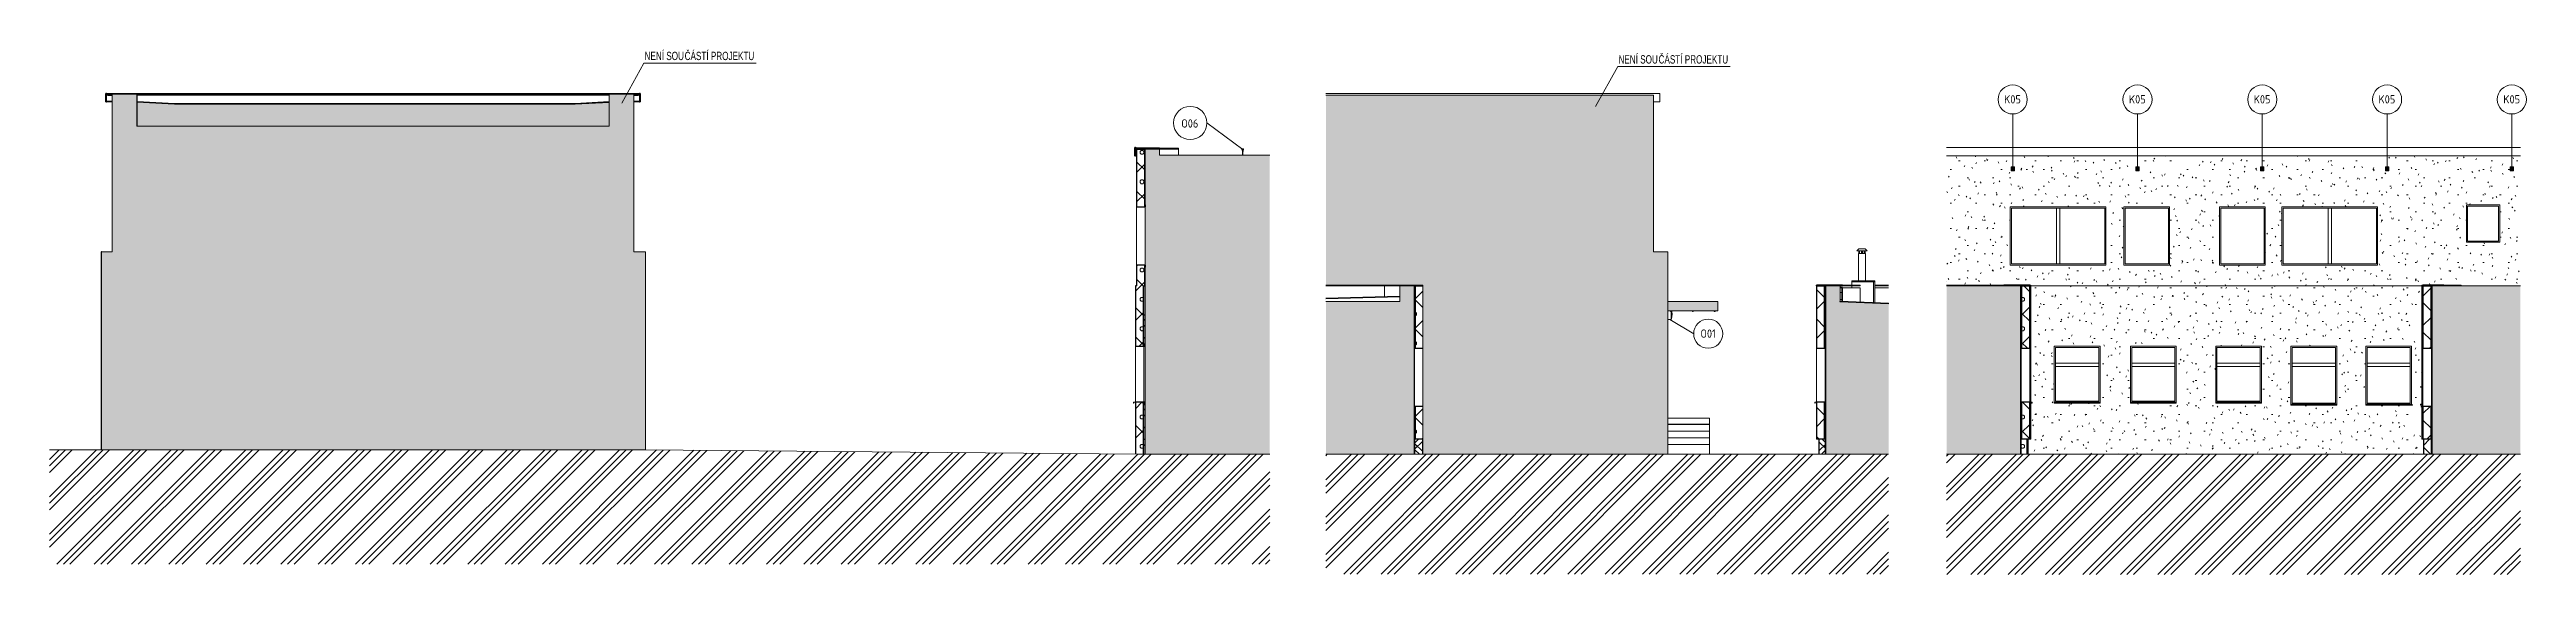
# Model space of a CAD drawing. Header units: millimetres. Extents: x -19993 to 479964, y -45352 to 20466.
# Drawn here: x 11741 to 71285, y -2023 to 10608 of the extents above; entities that cross this region are included whole.
import ezdxf

# ---------------------------------------------------------------- set-up
doc = ezdxf.new("R2010")
doc.units = ezdxf.units.MM
for name, color, linetype, lineweight in [('A-DETL', 90, 'Continuous', 9), ('A-DETL-GENF', 92, 'Continuous', 9), ('A-DETL-THIN', 151, 'Continuous', 9), ('A-FLOR', 192, 'Continuous', 9), ('A-FLOR-HRAL', 11, 'Continuous', 9), ('A-FLOR-HRAL-IDEN', 2, 'Continuous', 9), ('A-GLAZ', 151, 'Continuous', 9), ('A-ROOF', 132, 'Continuous', 9), ('A-ROOF-MCUT', 132, 'Continuous', 35), ('A-ROOF-OTLN', 132, 'Continuous', 9), ('A-ROOF-PATT', 132, 'Continuous', 35), ('A-WALL', 113, 'Continuous', 9), ('A-WALL-PATT', 111, 'Continuous', 25), ('E-LITE-EQPM', 33, 'Continuous', 9), ('E-LITE-EQPM-IDEN', 33, 'Continuous', 9), ('G-ANNO-TEXT', 231, 'Continuous', 9), ('M-EQPM', 50, 'Continuous', 9), ('M-EQPM-IDEN', 50, 'Continuous', 9), ('M-HVAC-CDFF', 50, 'Continuous', 9), ('Q-SPCQ', 91, 'Continuous', 9)]:
    doc.layers.add(name, color=color, linetype=linetype, lineweight=lineweight)
doc.styles.add('Arial', font='arial.ttf', dxfattribs={"width": 0.7, "height": 200})
doc.styles.add('ISOCPEUR', font='isocpeur.ttf', dxfattribs={"width": 0.9, "height": 200})
pattern_1 = [(45, (21030.74, -2e-13), (-359.21, 359.21), []), (45, (21174.4, -3e-13), (-359.21, 359.21), []), (45, (21461.8, -6e-13), (-215.526, 502.894), [203.2, -101.6, 3.353, -98.247])]
pattern_2 = [(45, (21030.74, 0), (0, 707.105), []), (315, (21030.74, 0), (707.105, 0), []), (270, (21338.1, 19.13), (353.543, -353.543), [38.278, -668.833]), (270, (21430.5, 19.13), (353.543, -353.543), [38.278, -668.833]), (0, (21363.9, 46.2), (353.543, 353.543), [38.278, -668.833]), (0, (21363.9, -46.2), (353.543, 353.543), [38.278, -668.833]), (45, (21338.1, 19.13), (0, 707.105), [38.278, -461.721]), (45, (21403.43, -46.2), (0, 707.105), [38.278, -461.721]), (315, (21403.43, 46.2), (707.105, 0), [38.278, -461.721]), (315, (21338.1, -19.13), (707.105, 0), [38.278, -461.721])]
pattern_3 = [(0, (71600, 0), (150, 86.6), [100, -200]), (60, (71700, 0), (0.0022, 173.2038), [100, -200]), (300, (71700, 0), (149.9978, -86.6038), [100, -200])]
pattern_4 = [(45, (37836.96, 0), (0, 707.105), []), (315, (37836.96, 0), (707.105, 0), []), (270, (38144.32, 19.13), (353.543, -353.543), [38.278, -668.833]), (270, (38236.7, 19.13), (353.543, -353.543), [38.278, -668.833]), (0, (38170.1, 46.2), (353.543, 353.543), [38.278, -668.833]), (0, (38170.1, -46.2), (353.543, 353.543), [38.278, -668.833]), (45, (38144.3, 19.13), (0, 707.105), [38.278, -461.721]), (45, (38209.65, -46.2), (0, 707.105), [38.278, -461.721]), (315, (38209.65, 46.2), (707.105, 0), [38.278, -461.721]), (315, (38144.3, -19.13), (707.105, 0), [38.278, -461.721])]
pattern_5 = [(45, (37872.3, -35.36), (0, 707.105), []), (45, (38155.14, -318.2), (0, 707.105), []), (315, (37872.3, 35.36), (707.105, 0), []), (315, (38155.14, 318.2), (707.105, 0), []), (270, (38144.32, 19.13), (353.543, -353.543), [38.278, -668.833]), (270, (38236.7, 19.13), (353.543, -353.543), [38.278, -668.833]), (0, (38170.1, 46.2), (353.543, 353.543), [38.278, -668.833]), (0, (38170.1, -46.2), (353.543, 353.543), [38.278, -668.833]), (45, (38144.3, 19.13), (0, 707.105), [38.278, -461.721]), (45, (38209.65, -46.2), (0, 707.105), [38.278, -461.721]), (315, (38209.65, 46.2), (707.105, 0), [38.278, -461.721]), (315, (38144.3, -19.13), (707.105, 0), [38.278, -461.721])]
pattern_6 = [(0, (78970.1, 0), (812.8, 203.2), [33.528, -576.072, 33.528, -576.072, -3251.2]), (0, (78970.1, 0), (812.8, 203.2), [-1219.2, 33.528, -1185.672, 33.528, -576.072, -1422.4]), (0, (78970.1, 0), (812.8, 203.2), [-3048, 33.528, -372.872, 33.528, -982.472]), (120, (79274.9, 101.6), (-582.3764, 602.3054), [33.528, -576.072, 33.528, -3827.272]), (120, (79274.9, 101.6), (-582.3764, 602.3054), [-643.128, -576.072, 33.528, -1185.672, -2032]), (120, (79274.9, 101.6), (-582.3764, 602.3054), [-2438.4, 33.528, -576.072, 33.528, -1388.872]), (120, (79274.9, 101.6), (-582.3764, 602.3054), [-3081.528, -372.872, 33.528, -982.472]), (240, (79376.5, 508), (-230.4236, -805.5054), [33.528, -576.072, 33.528, -576.072, -3251.2]), (240, (79376.5, 508), (-230.4236, -805.5054), [-1219.2, 33.528, -1185.672, 33.528, -576.072, -1422.4]), (240, (79376.5, 508), (-230.4236, -805.5054), [-3048, 33.528, -372.872, 33.528, -982.472])]
pattern_7 = [(45, (78970.1, 0), (0, 707.105), []), (315, (78970.1, 0), (707.105, 0), []), (270, (79277.47, 19.13), (353.543, -353.543), [38.278, -668.833]), (270, (79369.85, 19.13), (353.543, -353.543), [38.278, -668.833]), (0, (79303.25, 46.2), (353.543, 353.543), [38.278, -668.833]), (0, (79303.25, -46.2), (353.543, 353.543), [38.278, -668.833]), (45, (79277.47, 19.13), (0, 707.105), [38.278, -461.721]), (45, (79342.8, -46.2), (0, 707.105), [38.278, -461.721]), (315, (79342.8, 46.2), (707.105, 0), [38.278, -461.721]), (315, (79277.47, -19.13), (707.105, 0), [38.278, -461.721])]
pattern_8 = [(45, (79005.46, -35.36), (0, 707.105), []), (45, (79288.3, -318.2), (0, 707.105), []), (315, (79005.46, 35.36), (707.105, 0), []), (315, (79288.3, 318.2), (707.105, 0), []), (270, (79277.47, 19.13), (353.543, -353.543), [38.278, -668.833]), (270, (79369.85, 19.13), (353.543, -353.543), [38.278, -668.833]), (0, (79303.25, 46.2), (353.543, 353.543), [38.278, -668.833]), (0, (79303.25, -46.2), (353.543, 353.543), [38.278, -668.833]), (45, (79277.47, 19.13), (0, 707.105), [38.278, -461.721]), (45, (79342.8, -46.2), (0, 707.105), [38.278, -461.721]), (315, (79342.8, 46.2), (707.105, 0), [38.278, -461.721]), (315, (79277.47, -19.13), (707.105, 0), [38.278, -461.721])]

msp = doc.modelspace()

# ---------------------------------------------------------------- texts
at = {"layer": 'E-LITE-EQPM-IDEN', "insert": (51429, 3873), "char_height": 200, "width": 447.34, "attachment_point": 1, "style": 'ISOCPEUR'}
msp.add_mtext('O01', dxfattribs=at)
at = {"layer": 'G-ANNO-TEXT', "color": 7, "lineweight": 25, "char_height": 200, "attachment_point": 1, "style": 'Arial'}
for s, insert, width in [('NENÍ SOU', (26046, 10553), 1167.26), ('ČÁSTÍ PROJEKTU', (27009, 10553), 2070.76), ('NENÍ SOU', (49458, 10470), 1167.26), ('ČÁSTÍ PROJEKTU', (50421, 10470), 2070.76)]:
    msp.add_mtext(s, dxfattribs=dict(at, insert=insert, width=width))
at = {"layer": 'M-EQPM-IDEN', "char_height": 200, "width": 497.85, "attachment_point": 1, "style": 'ISOCPEUR'}
for insert in [(58728, 9509), (61728, 9509), (64728, 9509), (67728, 9509), (70728, 9509)]:
    msp.add_mtext('K05', dxfattribs=dict(at, insert=insert))

# ---------------------------------------------------------------- blocks, each defined once
blk = doc.blocks.new('Zábradlí - Záchytný systém kotva-1301747-VB4-V-Nový')
at = {"layer": 'A-FLOR-HRAL'}
for p, q in [((19573, 8157), (19573, 8149)), ((19593, 8157), (19573, 8157)), ((19574, 8157), (19573, 8157)), ((19573, 8149), (19574, 8149)), ((19573, 8149), (19593, 8149)), ((19578, 8149), (19578, 8064)), ((19588, 8064), (19588, 8149)), ((19593, 8149), (19593, 8157)), ((19593, 8157), (19593, 8157)), ((19593, 8149), (19593, 8149))]:
    blk.add_line(p, q, dxfattribs=at)
at = {"layer": 'A-FLOR-HRAL', "flags": 128}
for points in [[(19604, 8199), (19604, 8200), (19604, 8201), (19604, 8201), (19604, 8202), (19604, 8203), (19604, 8204), (19604, 8205), (19603, 8205), (19603, 8206), (19603, 8207), (19602, 8208), (19602, 8208), (19602, 8209), (19601, 8210), (19601, 8211), (19600, 8211), (19600, 8212), (19599, 8213), (19599, 8213), (19598, 8214), (19597, 8214), (19597, 8215), (19596, 8215), (19595, 8216), (19595, 8216), (19594, 8217), (19593, 8217), (19593, 8218), (19592, 8218), (19591, 8218), (19590, 8219), (19589, 8219), (19589, 8219), (19588, 8219), (19587, 8219), (19586, 8220), (19585, 8220), (19584, 8220), (19584, 8220), (19583, 8220), (19582, 8220), (19581, 8220), (19580, 8220), (19579, 8219), (19579, 8219), (19578, 8219), (19577, 8219), (19576, 8218), (19575, 8218), (19575, 8218), (19574, 8217), (19573, 8217), (19572, 8217), (19572, 8216), (19571, 8216), (19570, 8215), (19570, 8215), (19569, 8214), (19569, 8214), (19568, 8213), (19567, 8212), (19567, 8212), (19566, 8211), (19566, 8210), (19565, 8210), (19565, 8209), (19565, 8208), (19564, 8207), (19564, 8207), (19564, 8206), (19563, 8205), (19563, 8204), (19563, 8203), (19563, 8203), (19563, 8202), (19563, 8201), (19563, 8200), (19563, 8199), (19563, 8199)], [(19563, 8199), (19563, 8198), (19563, 8197), (19563, 8196), (19563, 8196), (19563, 8195), (19563, 8194), (19563, 8193), (19564, 8192), (19564, 8191), (19564, 8191), (19564, 8190), (19565, 8189), (19565, 8188), (19566, 8188), (19566, 8187), (19567, 8186), (19567, 8186), (19568, 8185), (19568, 8184), (19569, 8184), (19569, 8183), (19570, 8183), (19571, 8182), (19571, 8182), (19572, 8181), (19573, 8181), (19574, 8180), (19574, 8180), (19575, 8180), (19576, 8179), (19577, 8179), (19577, 8179), (19578, 8179), (19579, 8178), (19580, 8178), (19581, 8178), (19582, 8178), (19582, 8178), (19583, 8178), (19584, 8178), (19585, 8178), (19586, 8178), (19587, 8178), (19587, 8178), (19588, 8178), (19589, 8179), (19590, 8179), (19591, 8179), (19591, 8179), (19592, 8180), (19593, 8180), (19594, 8181), (19594, 8181), (19595, 8181), (19596, 8182), (19596, 8182), (19597, 8183), (19598, 8184), (19598, 8184), (19599, 8185), (19599, 8185), (19600, 8186), (19600, 8187), (19601, 8187), (19601, 8188), (19602, 8189), (19602, 8190), (19602, 8190), (19603, 8191), (19603, 8192), (19603, 8193), (19604, 8193), (19604, 8194), (19604, 8195), (19604, 8196), (19604, 8197), (19604, 8198), (19604, 8198), (19604, 8199)], [(19571, 8199), (19571, 8199), (19571, 8200), (19571, 8200), (19571, 8201), (19571, 8201), (19571, 8202), (19571, 8202), (19571, 8203), (19571, 8203), (19572, 8204), (19572, 8204), (19572, 8205), (19572, 8205), (19572, 8206), (19573, 8206), (19573, 8207), (19573, 8207), (19574, 8207), (19574, 8208), (19574, 8208), (19575, 8208), (19575, 8209), (19576, 8209), (19576, 8209), (19576, 8210), (19577, 8210), (19577, 8210), (19578, 8210), (19578, 8211), (19579, 8211), (19579, 8211), (19580, 8211), (19580, 8211), (19581, 8211), (19581, 8212), (19582, 8212), (19582, 8212), (19583, 8212), (19583, 8212), (19584, 8212), (19584, 8212), (19585, 8212), (19585, 8212), (19586, 8212), (19586, 8211), (19587, 8211), (19587, 8211), (19588, 8211), (19588, 8211), (19589, 8211), (19589, 8210), (19590, 8210), (19590, 8210), (19591, 8210), (19591, 8209), (19591, 8209), (19592, 8209), (19592, 8208), (19593, 8208), (19593, 8208), (19593, 8207), (19594, 8207), (19594, 8206), (19594, 8206), (19594, 8205), (19595, 8205), (19595, 8205), (19595, 8204), (19595, 8204), (19596, 8203), (19596, 8203), (19596, 8202), (19596, 8202), (19596, 8201), (19596, 8201), (19596, 8200), (19596, 8200), (19596, 8199), (19596, 8199)], [(19596, 8199), (19596, 8198), (19596, 8198), (19596, 8197), (19596, 8197), (19596, 8196), (19596, 8196), (19596, 8195), (19596, 8195), (19595, 8194), (19595, 8194), (19595, 8193), (19595, 8193), (19595, 8192), (19594, 8192), (19594, 8192), (19594, 8191), (19593, 8191), (19593, 8190), (19593, 8190), (19592, 8190), (19592, 8189), (19592, 8189), (19591, 8189), (19591, 8188), (19590, 8188), (19590, 8188), (19589, 8187), (19589, 8187), (19589, 8187), (19588, 8187), (19588, 8187), (19587, 8186), (19587, 8186), (19586, 8186), (19586, 8186), (19585, 8186), (19585, 8186), (19584, 8186), (19584, 8186), (19583, 8186), (19583, 8186), (19582, 8186), (19581, 8186), (19581, 8186), (19580, 8186), (19580, 8186), (19579, 8187), (19579, 8187), (19579, 8187), (19578, 8187), (19578, 8187), (19577, 8188), (19577, 8188), (19576, 8188), (19576, 8188), (19575, 8189), (19575, 8189), (19575, 8189), (19574, 8190), (19574, 8190), (19574, 8191), (19573, 8191), (19573, 8191), (19573, 8192), (19572, 8192), (19572, 8193), (19572, 8193), (19572, 8194), (19571, 8194), (19571, 8195), (19571, 8195), (19571, 8196), (19571, 8196), (19571, 8197), (19571, 8197), (19571, 8198), (19571, 8198), (19571, 8199), (19571, 8199)]]:
    blk.add_lwpolyline(points, dxfattribs=at)
blk = doc.blocks.new('Zábradlí - Zábradlí-1236211-VB4-V-Nový')
at = {"layer": 'A-FLOR-HRAL', "color": 10, "lineweight": 18}
for start, end in [(0, 180), (180, 0)]:
    blk.add_arc((19583, 8170), 5, start, end, dxfattribs=at)
blk.add_blockref('Zábradlí - Záchytný systém kotva-1301747-VB4-V-Nový', (0, 0))
blk = doc.blocks.new('Typ horního madla - Horní madlo_Vnitřní_-1236216-VB4-V-Nový')
at = {"layer": 'A-FLOR-HRAL'}
for start, end in [(0, 180), (180, 0)]:
    blk.add_arc((19583, 8170), 5, start, end, dxfattribs=at)
blk = doc.blocks.new('DPS_vetrání_nová - Typ 1-1348275-VB4-V-Nový')
at = {"layer": 'M-EQPM', "color": 11}
for p, q in [((17025, 7686), (17025, 7786)), ((17025, 7786), (17030, 7786)), ((17025, 7686), (17030, 7686))]:
    blk.add_line(p, q, dxfattribs=at)
blk = doc.blocks.new('OKNO_1k_nadsvetlik - OKNO_1k_nadsvetlik_1200 x 1450-1969503-VB4-V-Nový')
at = {"layer": 'A-GLAZ'}
h = blk.add_hatch(dxfattribs=at)
h.set_pattern_fill('FP_16', color=256, style=0, pattern_type=2)
h.set_pattern_definition([(0, (187.78, 0), (150, 86.6), [100, -200]), (60, (287.78, 0), (0.0022, 173.2038), [100, -200]), (300, (287.78, 0), (149.9978, -86.6038), [100, -200])])
h.paths.add_polyline_path([(17207, 2070), (17238, 2070), (17238, 2120), (17207, 2120)])
h.paths.add_polyline_path([(17207, 3470), (17238, 3470), (17238, 3520), (17207, 3520)])
at = {"layer": 'A-GLAZ', "lineweight": 25}
for p, q in [((17238, 3520), (17207, 3520)), ((17207, 3520), (17207, 3470)), ((17207, 3470), (17238, 3470)), ((17238, 2120), (17207, 2120)), ((17207, 2120), (17207, 2070)), ((17207, 2070), (17238, 2070))]:
    blk.add_line(p, q, dxfattribs=at)
at = {"layer": 'A-GLAZ'}
blk.add_line((17207, 2122), (17207, 3470), dxfattribs=at)
blk = doc.blocks.new('parapet_ext - parapet_ext-1802071-VB4-V-Nový')
at = {"layer": 'Q-SPCQ'}
for p, q in [((17238, 2122), (16958, 2122)), ((16958, 2122), (16958, 2100)), ((16958, 2100), (16960, 2100)), ((16960, 2100), (16960, 2120)), ((16960, 2120), (17238, 2120))]:
    blk.add_line(p, q, dxfattribs=at)
blk = doc.blocks.new('OKNO_1k - OKNO_1k_1200x1500-2034293-VB4-V-Nový')
at = {"layer": 'A-GLAZ', "lineweight": 25}
for p, q in [((17237, 6870), (17237, 6820)), ((17237, 5420), (17237, 5370))]:
    blk.add_line(p, q, dxfattribs=at)
at = {"layer": 'A-GLAZ'}
blk.add_line((17237, 5422), (17237, 6820), dxfattribs=at)
blk = doc.blocks.new('parapet_ext - parapet_ext-V4-VB4-V-Nový')
at = {"layer": 'Q-SPCQ'}
for p, q in [((17238, 5422), (17038, 5422)), ((17038, 5422), (17038, 5400)), ((17038, 5400), (17040, 5400)), ((17040, 5400), (17040, 5420)), ((17040, 5420), (17238, 5420))]:
    blk.add_line(p, q, dxfattribs=at)
blk = doc.blocks.new('Popis parapetu1 - Záchytný systém-1408882-VB4-V-Nový')
at = {"layer": 'A-FLOR-HRAL-IDEN'}
blk.add_circle((18321, 8840), 400, dxfattribs=at)
blk = doc.blocks.new('OKNO_1k_nadsvetlik - OKNO_1k_nadsvetlik_1000 x 1500-1969491-VB4-S-Nový')
at = {"layer": 'A-GLAZ'}
h = blk.add_hatch(dxfattribs=at)
h.set_pattern_fill('FP_20', color=256, style=0, pattern_type=2)
h.set_pattern_definition(pattern_3)
h.paths.add_polyline_path([(78321, 1970), (78321, 2020), (78308, 2020), (78308, 1970)])
h.paths.add_polyline_path([(78308, 3420), (78321, 3420), (78321, 3470), (78308, 3470), (78308, 3458)])
at = {"layer": 'A-GLAZ', "lineweight": 25}
for p, q in [((78321, 3470), (78308, 3470)), ((78308, 3420), (78321, 3420)), ((78321, 3420), (78321, 3470)), ((78321, 2020), (78308, 2020)), ((78308, 1970), (78321, 1970)), ((78321, 1970), (78321, 2020))]:
    blk.add_line(p, q, dxfattribs=at)
at = {"layer": 'A-GLAZ'}
blk.add_line((78319, 2022), (78319, 3420), dxfattribs=at)
blk = doc.blocks.new('parapet_ext - parapet_ext-1802110-VB4-S-Nový')
at = {"layer": 'Q-SPCQ'}
for p, q in [((78516, 2022), (78308, 2022)), ((78308, 2020), (78516, 2020))]:
    blk.add_line(p, q, dxfattribs=at)
blk = doc.blocks.new('DPS_svetlo_1 - DPS_svetlo_1-1341059-VB4-S-Nový')
at = {"layer": 'E-LITE-EQPM', "color": 11}
for p, q in [((84483, 4285), (84483, 4301)), ((84483, 4285), (84483, 4274)), ((84483, 4238), (84483, 4274)), ((84483, 4202), (84483, 4238)), ((84483, 4202), (84483, 4191)), ((84483, 4169), (84483, 4191)), ((84483, 4169), (84483, 4158)), ((84505, 4295), (84500, 4320)), ((84505, 4295), (84508, 4238)), ((84505, 4181), (84508, 4238)), ((84408, 4113), (84483, 4113)), ((84483, 4142), (84483, 4159)), ((84483, 4142), (84483, 4134)), ((84483, 4122), (84483, 4134)), ((84483, 4122), (84483, 4119)), ((84483, 4113), (84483, 4119))]:
    blk.add_line(p, q, dxfattribs=at)
at = {"layer": 'E-LITE-EQPM', "color": 11, "flags": 128}
blk.add_lwpolyline([(84505, 4181), (84494, 4123), (84492, 4119), (84490, 4117), (84488, 4115), (84486, 4114), (84485, 4113), (84484, 4113), (84483, 4113)], dxfattribs=at)
at = {"layer": 'E-LITE-EQPM', "color": 11}
for points, knots in [([(84508, 4238), (84508, 4238), (84508, 4238), (84508, 4238), (84508, 4238), (84508, 4238), (84508, 4238), (84507, 4238), (84507, 4238), (84507, 4238), (84507, 4238), (84507, 4238), (84506, 4238), (84506, 4238), (84505, 4238), (84504, 4238), (84503, 4238), (84502, 4238), (84501, 4238), (84500, 4238), (84499, 4238), (84498, 4238), (84498, 4238), (84497, 4238), (84496, 4238), (84494, 4238), (84493, 4238), (84491, 4238), (84489, 4238), (84486, 4238), (84484, 4238), (84483, 4238)], [0, 0, 0, 0, 0.05, 0.1, 0.15, 0.175, 0.2, 0.225, 0.25, 0.275, 0.3, 0.325, 0.35, 0.4, 0.5, 0.55, 0.6, 0.65, 0.7, 0.725, 0.75, 0.775, 0.8, 0.825, 0.85, 0.875, 0.9, 0.925, 0.95, 0.975, 1, 1, 1, 1]), ([(84483, 4238), (84484, 4238), (84486, 4238), (84489, 4238), (84491, 4238), (84493, 4238), (84494, 4238), (84496, 4238), (84497, 4238), (84498, 4238), (84498, 4238), (84499, 4238), (84500, 4238), (84501, 4238), (84502, 4238), (84503, 4238), (84504, 4238), (84505, 4238), (84506, 4238), (84506, 4238), (84507, 4238), (84507, 4238), (84507, 4238), (84507, 4238), (84507, 4238), (84508, 4238), (84508, 4238), (84508, 4238), (84508, 4238), (84508, 4238), (84508, 4238), (84508, 4238)], [0, 0, 0, 0, 0.025, 0.05, 0.075, 0.1, 0.125, 0.15, 0.175, 0.2, 0.225, 0.25, 0.275, 0.3, 0.35, 0.4, 0.45, 0.5, 0.6, 0.65, 0.675, 0.7, 0.725, 0.75, 0.775, 0.8, 0.825, 0.85, 0.9, 0.95, 1, 1, 1, 1]), ([(84508, 4238), (84508, 4238), (84508, 4238), (84508, 4238), (84508, 4238), (84508, 4238), (84508, 4238), (84508, 4238)], [0.8, 0.8, 0.8, 0.8, 0.825, 0.85, 0.9, 0.95, 1, 1, 1, 1]), ([(84508, 4238), (84508, 4238), (84508, 4238), (84508, 4238), (84508, 4238), (84508, 4238), (84508, 4238), (84508, 4238)], [0, 0, 0, 0, 0.05, 0.1, 0.15, 0.175, 0.2, 0.2, 0.2, 0.2])]:
    blk.add_open_spline(points, degree=3, knots=knots, dxfattribs=at)
blk = doc.blocks.new('OKNO_2k_ - OKNO_2k_2000x1400-1963760-VB4-S-Nový')
at = {"layer": 'A-GLAZ'}
h = blk.add_hatch(dxfattribs=at)
h.set_pattern_fill('FP_20', color=256, style=0, pattern_type=2)
h.set_pattern_definition(pattern_3)
h.paths.add_polyline_path([(88202, 2070), (88202, 2120), (88187, 2120), (88187, 2070)])
h.paths.add_polyline_path([(88187, 3420), (88202, 3420), (88202, 3470), (88187, 3470)])
at = {"layer": 'A-GLAZ', "lineweight": 25}
for p, q in [((88202, 3470), (88187, 3470)), ((88187, 3470), (88187, 3420)), ((88187, 3420), (88202, 3420)), ((88202, 2120), (88187, 2120)), ((88187, 2120), (88187, 2070)), ((88187, 2070), (88202, 2070))]:
    blk.add_line(p, q, dxfattribs=at)
at = {"layer": 'A-GLAZ'}
blk.add_line((88189, 2122), (88189, 3420), dxfattribs=at)
blk = doc.blocks.new('parapet_ext - parapet_ext-1802098-VB4-S-Nový')
at = {"layer": 'Q-SPCQ'}
for p, q in [((88202, 2122), (87938, 2122)), ((87938, 2122), (87938, 2100)), ((87938, 2100), (87940, 2100)), ((87940, 2100), (87940, 2120)), ((87940, 2120), (88202, 2120)), ((87940, 2100), (87942, 2100)), ((87942, 2120), (87942, 2100))]:
    blk.add_line(p, q, dxfattribs=at)
blk = doc.blocks.new('parapet_ext - parapet_ext-V5-VB4-S-Nový')
at = {"layer": 'Q-SPCQ'}
for p, q in [((87943, 2120), (87943, 2100)), ((87943, 2100), (87945, 2100)), ((87945, 2100), (87945, 2120)), ((87945, 2100), (87950, 2100)), ((87950, 2120), (87950, 2100))]:
    blk.add_line(p, q, dxfattribs=at)
blk = doc.blocks.new('FP_6-VB4-S-Nový')
at = {"layer": 'M-EQPM'}
for p, q in [((84608, 4313), (84608, 4320)), ((84808, 4313), (84808, 4320)), ((85208, 4313), (85208, 4320)), ((85408, 4313), (85408, 4320))]:
    blk.add_line(p, q, dxfattribs=at)
blk = doc.blocks.new('DPS_stříška_postranní_vstup - DPS_stříška_postranní_vstup-1594410-VB4-S-Nový')
at = {"layer": 'M-EQPM'}
h = blk.add_hatch(dxfattribs=at)
h.set_pattern_fill('FP_27', color=256, style=0, pattern_type=2)
h.set_pattern_definition([(90, (84408.37, 3762.27), (-200, 1e-14), [])])
h.paths.add_polyline_path([(85608, 4320), (85608, 4322), (84408, 4322), (84408, 4320), (85486, 4320)])
for p, q in [((84408, 4320), (85608, 4320)), ((84493, 4320), (84473, 4320)), ((84473, 4320), (84473, 4301)), ((84473, 4301), (84483, 4301)), ((84483, 4301), (84493, 4301)), ((84493, 4301), (84493, 4320)), ((85018, 4320), (84998, 4320)), ((84998, 4320), (84998, 4301)), ((84998, 4301), (85008, 4301)), ((85008, 4301), (85018, 4301)), ((85018, 4301), (85018, 4320)), ((85543, 4320), (85523, 4320)), ((85523, 4320), (85523, 4301)), ((85523, 4301), (85533, 4301)), ((85533, 4301), (85543, 4301)), ((85543, 4301), (85543, 4320)), ((85608, 4322), (85608, 4320))]:
    blk.add_line(p, q, dxfattribs=at)
blk.add_blockref('FP_6-VB4-S-Nový', (0, 0), dxfattribs=at)
blk = doc.blocks.new('Komín6 - Komín6-1996301-VB4-S-Nový')
at = {"layer": 'M-HVAC-CDFF'}
for p, q in [((88995, 5815), (88949, 5760)), ((88949, 5760), (89199, 5760)), ((88989, 5700), (88989, 5040)), ((89159, 5700), (88989, 5700)), ((88995, 5815), (89152, 5815)), ((88997, 5700), (88997, 5760)), ((89012, 5760), (89012, 5700)), ((89017, 5700), (89017, 5760)), ((89059, 5700), (89059, 5760)), ((89089, 5760), (89089, 5700)), ((89130, 5700), (89130, 5760)), ((89135, 5700), (89135, 5760)), ((89150, 5760), (89150, 5700)), ((89199, 5760), (89152, 5815)), ((89159, 5040), (89159, 5700))]:
    blk.add_line(p, q, dxfattribs=at)
blk = doc.blocks.new('Popiska osvětlovací tělesa - Popiska okna_Bublina-1426969-VB4-S-Nový')
at = {"layer": 'E-LITE-EQPM-IDEN'}
blk.add_circle((85378, 3770), 350, dxfattribs=at)
blk = doc.blocks.new('parapet_ext - parapet_ext-1802110-VB4-J-Nový')
at = {"layer": 'Q-SPCQ'}
for p, q in [((-78584, 2050), (-78584, 2072)), ((-78581, 2072), (-78584, 2072)), ((-78581, 2050), (-78584, 2050)), ((-78577, 2072), (-78581, 2072)), ((-78581, 2072), (-78581, 2050)), ((-78581, 2050), (-78579, 2050)), ((-78579, 2070), (-78577, 2070)), ((-78579, 2050), (-78579, 2070))]:
    blk.add_line(p, q, dxfattribs=at)
blk = doc.blocks.new('parapet_ext - parapet_ext-V7-VB4-J-Nový')
at = {"layer": 'Q-SPCQ'}
for p, q in [((-78590, 2050), (-78590, 2072)), ((-78587, 2072), (-78590, 2072)), ((-78587, 2050), (-78590, 2050)), ((-78584, 2072), (-78587, 2072)), ((-78587, 2072), (-78587, 2050)), ((-78587, 2050), (-78585, 2050)), ((-78585, 2070), (-78584, 2070)), ((-78585, 2050), (-78585, 2070))]:
    blk.add_line(p, q, dxfattribs=at)
blk = doc.blocks.new('parapet_ext - parapet_ext-V8-VB4-J-Nový')
at = {"layer": 'Q-SPCQ'}
for p, q in [((-78577, 2050), (-78577, 2072)), ((-78574, 2072), (-78577, 2072)), ((-78574, 2050), (-78577, 2050)), ((-78532, 2072), (-78574, 2072)), ((-78574, 2072), (-78574, 2050)), ((-78574, 2050), (-78572, 2050)), ((-78572, 2070), (-78532, 2070)), ((-78572, 2050), (-78572, 2070))]:
    blk.add_line(p, q, dxfattribs=at)
blk = doc.blocks.new('OKNO_1k_nadsvetlik - OKNO_1k_nadsvetlik_1000 x 1500-1969491-VB4-J-Nový')
at = {"layer": 'A-GLAZ'}
h = blk.add_hatch(dxfattribs=at)
h.set_pattern_fill('FP_31', color=256, style=0, pattern_type=2)
h.set_pattern_definition([(0, (-68354.05, 0), (150, 86.6), [100, -200]), (60, (-68254.05, 0), (0.0022, 173.2038), [100, -200]), (300, (-68254.05, 0), (149.9978, -86.6038), [100, -200])])
h.paths.add_polyline_path([(-78321, 1970), (-78308, 1970), (-78308, 2020), (-78321, 2020), (-78321, 2016)])
h.paths.add_polyline_path([(-78321, 3420), (-78308, 3420), (-78308, 3470), (-78321, 3470)])
blk.add_line((-78322, 2022), (-78322, 3420), dxfattribs=at)
at = {"layer": 'A-GLAZ', "lineweight": 25}
for p, q in [((-78321, 3470), (-78321, 3420)), ((-78321, 3420), (-78308, 3420)), ((-78308, 3470), (-78320, 3470)), ((-78308, 2020), (-78321, 2020)), ((-78321, 2020), (-78321, 1970)), ((-78320, 1970), (-78308, 1970))]:
    blk.add_line(p, q, dxfattribs=at)
blk = doc.blocks.new('parapet_ext - parapet_ext-V9-VB4-J-Nový')
at = {"layer": 'Q-SPCQ'}
for p, q in [((-78571, 2000), (-78571, 2022)), ((-78570, 2022), (-78571, 2022)), ((-78570, 2000), (-78571, 2000)), ((-78308, 2022), (-78570, 2022)), ((-78570, 2022), (-78570, 2000)), ((-78570, 2000), (-78568, 2000)), ((-78568, 2000), (-78568, 2020)), ((-78568, 2020), (-78308, 2020))]:
    blk.add_line(p, q, dxfattribs=at)
blk = doc.blocks.new('DPS_vetrání_nová - Typ 1-1348275-VB4-J-Nový')
at = {"layer": 'M-EQPM', "color": 11}
for p, q in [((-88430, 7786), (-88430, 7686)), ((-88350, 7786), (-88430, 7786)), ((-88425, 7691), (-88425, 7781)), ((-88425, 7781), (-88355, 7781)), ((-88425, 7776), (-88355, 7776)), ((-88425, 7767), (-88355, 7767)), ((-88425, 7758), (-88355, 7758)), ((-88425, 7749), (-88355, 7749)), ((-88355, 7781), (-88355, 7691)), ((-88350, 7686), (-88350, 7786)), ((-88430, 7686), (-88350, 7686)), ((-88425, 7740), (-88355, 7740)), ((-88425, 7732), (-88355, 7732)), ((-88425, 7723), (-88355, 7723)), ((-88425, 7714), (-88355, 7714)), ((-88425, 7705), (-88355, 7705)), ((-88425, 7696), (-88355, 7696)), ((-88355, 7691), (-88425, 7691))]:
    blk.add_line(p, q, dxfattribs=at)
blk = doc.blocks.new('OKNO_1k_nadsvetlik - OKNO_1k_nadsvetlik_1200 x 1450-1969503-VB4-J-Nový')
at = {"layer": 'A-GLAZ'}
for p, q in [((-87360, 2150), (-87360, 3440)), ((-87360, 3440), (-86320, 3440)), ((-87360, 3060), (-86320, 3060)), ((-87360, 3060), (-87360, 2980)), ((-86320, 2980), (-87360, 2980)), ((-86320, 3440), (-86320, 2150)), ((-86320, 2980), (-86320, 3060)), ((-86320, 2150), (-87360, 2150))]:
    blk.add_line(p, q, dxfattribs=at)
blk = doc.blocks.new('parapet_ext - parapet_ext-1802071-VB4-J-Nový')
at = {"layer": 'Q-SPCQ'}
for p, q in [((-87390, 2100), (-87390, 2122)), ((-86290, 2122), (-87390, 2122)), ((-86290, 2100), (-87390, 2100)), ((-86290, 2122), (-86290, 2100))]:
    blk.add_line(p, q, dxfattribs=at)
blk = doc.blocks.new('OKNO_1k_nadsvetlik - OKNO_1k_nadsvetlik_1200 x 1500-1969485-VB4-J-Nový')
at = {"layer": 'A-GLAZ'}
for p, q in [((-81672, 2100), (-81672, 3440)), ((-81672, 3440), (-80632, 3440)), ((-81672, 3060), (-80632, 3060)), ((-81672, 3060), (-81672, 2980)), ((-80632, 2980), (-81672, 2980)), ((-80632, 3440), (-80632, 2100)), ((-80632, 2980), (-80632, 3060)), ((-80632, 2100), (-81672, 2100))]:
    blk.add_line(p, q, dxfattribs=at)
blk = doc.blocks.new('OKNO_1k - OKNO_1k_1200x1500-2034293-VB4-J-Nový')
at = {"layer": 'A-GLAZ'}
for p, q in [((-83388, 5450), (-83388, 6790)), ((-83388, 6790), (-82348, 6790)), ((-82348, 6790), (-82348, 5450)), ((-82348, 5450), (-83388, 5450))]:
    blk.add_line(p, q, dxfattribs=at)
blk = doc.blocks.new('parapet_ext - parapet_ext-V10-VB4-J-Nový')
at = {"layer": 'Q-SPCQ'}
blk.add_line((-82318, 5422), (-83418, 5422), dxfattribs=at)
blk = doc.blocks.new('OKNO_2k_ - OKNO_2k_2400 x 1500-1963719-VB4-J-Nový')
at = {"layer": 'A-GLAZ'}
for p, q in [((-88418, 5450), (-88418, 6790)), ((-88418, 6790), (-86178, 6790)), ((-87338, 5450), (-87338, 6790)), ((-87258, 6790), (-87338, 6790)), ((-87258, 6790), (-87258, 5450)), ((-86178, 6790), (-86178, 5450)), ((-86178, 5450), (-88418, 5450)), ((-87258, 5450), (-87338, 5450))]:
    blk.add_line(p, q, dxfattribs=at)
blk = doc.blocks.new('parapet_ext - parapet_ext-1801991-VB4-J-Nový')
at = {"layer": 'Q-SPCQ'}
blk.add_line((-86148, 5422), (-88448, 5422), dxfattribs=at)
blk = doc.blocks.new('OKNO_1k - OKNO_1k_900x1000-2034294-VB4-J-Nový')
at = {"layer": 'A-GLAZ'}
for p, q in [((-77453, 6000), (-77453, 6840)), ((-77453, 6840), (-76713, 6840)), ((-76713, 6840), (-76713, 6000)), ((-76713, 6000), (-77453, 6000))]:
    blk.add_line(p, q, dxfattribs=at)
blk = doc.blocks.new('parapet_ext - parapet_ext-1802001-VB4-J-Nový')
at = {"layer": 'Q-SPCQ'}
blk.add_line((-76683, 5972), (-77483, 5972), dxfattribs=at)
blk = doc.blocks.new('parapet_ext - parapet_ext-1802098-VB4-J-Nový')
at = {"layer": 'Q-SPCQ'}
for p, q in [((-87924, 2122), (-87927, 2122)), ((-87926, 2120), (-87926, 2100)), ((-87926, 2100), (-87924, 2100)), ((-87924, 2100), (-87924, 2122)), ((-87919, 2122), (-87924, 2122)), ((-87919, 2100), (-87924, 2100)), ((-87919, 2122), (-87919, 2100))]:
    blk.add_line(p, q, dxfattribs=at)
blk = doc.blocks.new('parapet_ext - parapet_ext-V11-VB4-J-Nový')
at = {"layer": 'Q-SPCQ'}
for p, q in [((-87932, 2122), (-87935, 2122)), ((-87934, 2120), (-87934, 2100)), ((-87934, 2100), (-87932, 2100)), ((-87932, 2100), (-87932, 2122)), ((-87927, 2122), (-87932, 2122)), ((-87927, 2100), (-87932, 2100)), ((-87927, 2122), (-87927, 2100))]:
    blk.add_line(p, q, dxfattribs=at)
blk = doc.blocks.new('OKNO_2k_ - OKNO_2k_2000x1400-1963760-VB4-J-Nový')
at = {"layer": 'A-GLAZ', "lineweight": 25}
for p, q in [((-88188, 3470), (-88202, 3470)), ((-88202, 3420), (-88188, 3420)), ((-88187, 3420), (-88187, 3470)), ((-88188, 2120), (-88202, 2120)), ((-88202, 2070), (-88188, 2070)), ((-88187, 2070), (-88187, 2120))]:
    blk.add_line(p, q, dxfattribs=at)
at = {"layer": 'A-GLAZ'}
blk.add_line((-88184, 2122), (-88184, 3420), dxfattribs=at)
blk = doc.blocks.new('parapet_ext - parapet_ext-V12-VB4-J-Nový')
at = {"layer": 'Q-SPCQ'}
for p, q in [((-87938, 2122), (-88202, 2122)), ((-88202, 2120), (-87940, 2120)), ((-87940, 2120), (-87940, 2100)), ((-87940, 2100), (-87938, 2100)), ((-87938, 2100), (-87938, 2122)), ((-87935, 2122), (-87938, 2122)), ((-87935, 2100), (-87938, 2100)), ((-87935, 2122), (-87935, 2100))]:
    blk.add_line(p, q, dxfattribs=at)
blk = doc.blocks.new('Popiska mechanické zařízení - Popiska okna_Bublina-1428144-VB4-J-Nový')
at = {"layer": 'M-EQPM-IDEN'}
blk.add_circle((-88390, 9406), 350, dxfattribs=at)

# ---------------------------------------------------------------- hatches: boundary and pattern name
at = {"layer": 'A-DETL-GENF'}
for points in [[(26070, 976), (26070, 5740), (25790, 5740), (25790, 9530), (25195, 9530), (25195, 8764), (13839, 8764), (13839, 9530), (13244, 9530), (13244, 5740), (12994, 5740), (12994, 976), (22741, 976)], [(50645, 870), (50645, 5740), (50302, 5740), (50302, 9510), (42423, 9510), (42423, 4940), (44753, 4940), (44753, 870), (50032, 870)], [(38081, 870), (41073, 870), (41073, 8064), (38426, 8064), (38426, 8210), (38081, 8210), (38081, 1959)], [(42461, 870), (44545, 870), (44545, 4920), (44200, 4920), (44200, 4544), (42423, 4544), (42423, 870)], [(54439, 870), (55950, 870), (55950, 4497), (54784, 4540), (54784, 4920), (54439, 4920), (54439, 1424)], [(58205, 870), (59123, 870), (59123, 4920), (57343, 4920), (57343, 870)], [(69016, 870), (71138, 870), (71138, 4920), (69016, 4920), (69016, 1414)], [(50645, 4322), (51845, 4322), (51845, 4542), (50645, 4542), (50645, 4516)]]:
    msp.add_hatch(color=9, dxfattribs=at).paths.add_polyline_path(points)
h = msp.add_hatch(dxfattribs=at)
h.set_pattern_fill('FP_18', style=0, pattern_type=2)
h.set_pattern_definition([(45, (21030.74, 0), (-449.013, 449.013), []), (45, (21189.5, 0), (0, 898.026), []), (45, (20872, 0), (0, 898.026), [])])
h.paths.add_polyline_path([(13890, -1773), (41073, -1773), (41073, 870), (37876, 870), (26070, 976), (11741, 976), (11741, -1773), (13244, -1773)])
h = msp.add_hatch(dxfattribs=at)
h.set_pattern_fill('FP_29', style=0, pattern_type=2)
h.set_pattern_definition([(45, (37836.96, 0), (-449.013, 449.013), []), (45, (37995.7, 0), (0, 898.026), []), (45, (37678.2, 0), (0, 898.026), [])])
h.paths.add_polyline_path([(49187, -2011), (55950, -2011), (55950, 870), (42423, 870), (42423, -2011), (45805, -2011)])
h = msp.add_hatch(dxfattribs=at)
h.set_pattern_fill('FP_40', style=0, pattern_type=2)
h.set_pattern_definition([(45, (78970.1, 0), (-449.013, 449.013), []), (45, (79128.86, 0), (0, 898.026), []), (45, (78811.36, 0), (0, 898.026), [])])
h.paths.add_polyline_path([(57343, -2023), (71138, -2023), (71138, 870), (57343, 870), (57343, 727)])
at = {"layer": 'A-ROOF-PATT', "lineweight": 9}
h = msp.add_hatch(dxfattribs=at)
h.set_pattern_fill('FP_17', color=11, angle=-90, style=0, pattern_type=2)
h.set_pattern_definition([(270, (18587, 9530), (1270, -2e-12), []), (270, (18597.2, 9530), (1270, -2e-12), []), (270, (18607.3, 9530), (1270, -2e-12), []), (270, (18617.5, 9530), (1270, -2e-12), []), (270, (18627.6, 9530), (1270, -2e-12), []), (270, (18637.8, 9530), (1270, -2e-12), []), (270, (18648, 9530), (1270, -2e-12), []), (270, (18658.1, 9530), (1270, -2e-12), []), (270, (18668.3, 9530), (1270, -2e-12), []), (270, (18678.4, 9530), (1270, -2e-12), []), (270, (18688.6, 9530), (1270, -2e-12), []), (270, (18698.8, 9530), (1270, -2e-12), []), (270, (18708.9, 9530), (1270, -2e-12), []), (270, (18719.1, 9530), (1270, -2e-12), []), (270, (18729.2, 9530), (1270, -2e-12), []), (270, (18739.4, 9530), (1270, -2e-12), []), (270, (18749.6, 9530), (1270, -2e-12), []), (270, (18759.7, 9530), (1270, -2e-12), []), (270, (18769.9, 9530), (1270, -2e-12), []), (270, (18780, 9530), (1270, -2e-12), []), (270, (18790.2, 9530), (1270, -2e-12), []), (270, (18800.4, 9530), (1270, -2e-12), []), (270, (18810.5, 9530), (1270, -2e-12), []), (270, (18820.7, 9530), (1270, -2e-12), []), (270, (18830.8, 9530), (1270, -2e-12), []), (270, (18841, 9530), (1270, -2e-12), []), (270, (18851.2, 9530), (1270, -2e-12), []), (270, (18861.3, 9530), (1270, -2e-12), []), (270, (18871.5, 9530), (1270, -2e-12), []), (270, (18881.6, 9530), (1270, -2e-12), []), (270, (19222, 9530), (1270, -2e-12), []), (270, (19232.2, 9530), (1270, -2e-12), []), (270, (19242.3, 9530), (1270, -2e-12), []), (270, (19252.5, 9530), (1270, -2e-12), []), (270, (19262.6, 9530), (1270, -2e-12), []), (270, (19272.8, 9530), (1270, -2e-12), []), (270, (19283, 9530), (1270, -2e-12), []), (270, (19293.1, 9530), (1270, -2e-12), []), (270, (19303.3, 9530), (1270, -2e-12), []), (270, (19313.4, 9530), (1270, -2e-12), []), (270, (19323.6, 9530), (1270, -2e-12), []), (270, (19333.8, 9530), (1270, -2e-12), []), (270, (19343.9, 9530), (1270, -2e-12), []), (270, (19354.1, 9530), (1270, -2e-12), []), (270, (19364.2, 9530), (1270, -2e-12), []), (270, (19374.4, 9530), (1270, -2e-12), []), (270, (19384.6, 9530), (1270, -2e-12), []), (270, (19394.7, 9530), (1270, -2e-12), []), (270, (19404.9, 9530), (1270, -2e-12), []), (270, (19415, 9530), (1270, -2e-12), []), (270, (19425.2, 9530), (1270, -2e-12), []), (270, (19435.4, 9530), (1270, -2e-12), []), (270, (19445.5, 9530), (1270, -2e-12), []), (270, (19455.7, 9530), (1270, -2e-12), []), (270, (19465.8, 9530), (1270, -2e-12), []), (270, (19476, 9530), (1270, -2e-12), []), (270, (19486.2, 9530), (1270, -2e-12), []), (270, (19496.3, 9530), (1270, -2e-12), []), (270, (19506.5, 9530), (1270, -2e-12), []), (270, (19516.6, 9530), (1270, -2e-12), [])])
h.paths.add_polyline_path([(13244, 9510), (13244, 9530), (13136, 9530), (13136, 9510)])
h.paths.add_polyline_path([(25790, 9510), (25898, 9510), (25898, 9530), (25790, 9530), (25790, 9527)])
h = msp.add_hatch(dxfattribs=at)
h.set_pattern_fill('FP_12', color=256, angle=-90, style=0, pattern_type=2)
h.set_pattern_definition([(273.074, (23903.2, 9275.6), (1268.17, 68.1), []), (273.074, (23913.3, 9276.1), (1268.17, 68.1), []), (273.074, (23923.5, 9276.6), (1268.17, 68.1), []), (273.074, (23933.6, 9277.2), (1268.17, 68.1), []), (273.074, (23943.8, 9277.7), (1268.17, 68.1), []), (273.074, (23953.9, 9278.3), (1268.17, 68.1), []), (273.074, (23964, 9278.8), (1268.17, 68.1), []), (273.074, (23974.2, 9279.4), (1268.17, 68.1), []), (273.074, (23984.3, 9279.9), (1268.17, 68.1), []), (273.074, (23994.5, 9280.5), (1268.17, 68.1), []), (273.074, (24004.6, 9281), (1268.17, 68.1), []), (273.074, (24014.8, 9281.5), (1268.17, 68.1), []), (273.074, (24024.9, 9282.1), (1268.17, 68.1), []), (273.074, (24035.1, 9282.6), (1268.17, 68.1), []), (273.074, (24045.2, 9283.2), (1268.17, 68.1), []), (273.074, (24055.4, 9283.7), (1268.17, 68.1), []), (273.074, (24065.5, 9284.3), (1268.17, 68.1), []), (273.074, (24075.6, 9284.8), (1268.17, 68.1), []), (273.074, (24085.8, 9285.4), (1268.17, 68.1), []), (273.074, (24096, 9285.9), (1268.17, 68.1), []), (273.074, (24106.1, 9286.4), (1268.17, 68.1), []), (273.074, (24116.2, 9287), (1268.17, 68.1), []), (273.074, (24126.4, 9287.5), (1268.17, 68.1), []), (273.074, (24136.5, 9288.1), (1268.17, 68.1), []), (273.074, (24146.7, 9288.6), (1268.17, 68.1), []), (273.074, (24156.8, 9289.2), (1268.17, 68.1), []), (273.074, (24167, 9289.7), (1268.17, 68.1), []), (273.074, (24177.1, 9290.3), (1268.17, 68.1), []), (273.074, (24187.2, 9290.8), (1268.17, 68.1), []), (273.074, (24197.4, 9291.3), (1268.17, 68.1), []), (273.074, (24537.3, 9309.6), (1268.17, 68.1), []), (273.074, (24547.4, 9310.1), (1268.17, 68.1), []), (273.074, (24557.6, 9310.7), (1268.17, 68.1), []), (273.074, (24567.7, 9311.2), (1268.17, 68.1), []), (273.074, (24577.8, 9311.8), (1268.17, 68.1), []), (273.074, (24588, 9312.3), (1268.17, 68.1), []), (273.074, (24598.1, 9312.9), (1268.17, 68.1), []), (273.074, (24608.3, 9313.4), (1268.17, 68.1), []), (273.074, (24618.4, 9314), (1268.17, 68.1), []), (273.074, (24628.6, 9314.5), (1268.17, 68.1), []), (273.074, (24638.7, 9315), (1268.17, 68.1), []), (273.074, (24648.9, 9315.6), (1268.17, 68.1), []), (273.074, (24659, 9316.1), (1268.17, 68.1), []), (273.074, (24669.2, 9316.7), (1268.17, 68.1), []), (273.074, (24679.3, 9317.2), (1268.17, 68.1), []), (273.074, (24689.4, 9317.8), (1268.17, 68.1), []), (273.074, (24699.6, 9318.3), (1268.17, 68.1), []), (273.074, (24709.7, 9318.9), (1268.17, 68.1), []), (273.074, (24719.9, 9319.4), (1268.17, 68.1), []), (273.074, (24730, 9320), (1268.17, 68.1), []), (273.074, (24740.2, 9320.5), (1268.17, 68.1), []), (273.074, (24750.3, 9321), (1268.17, 68.1), []), (273.074, (24760.5, 9321.6), (1268.17, 68.1), []), (273.074, (24770.6, 9322.1), (1268.17, 68.1), []), (273.074, (24780.8, 9322.7), (1268.17, 68.1), []), (273.074, (24790.9, 9323.2), (1268.17, 68.1), []), (273.074, (24801, 9323.8), (1268.17, 68.1), []), (273.074, (24811.2, 9324.3), (1268.17, 68.1), []), (273.074, (24821.3, 9324.9), (1268.17, 68.1), []), (273.074, (24831.5, 9325.4), (1268.17, 68.1), [])])
h.paths.add_polyline_path([(22741, 9291), (24373, 9291), (25195, 9335), (25195, 9345), (24373, 9301), (14744, 9301), (13844, 9350), (13844, 9340), (14744, 9291), (20907, 9291)])
h = msp.add_hatch(dxfattribs=at)
h.set_pattern_fill('FP_13', color=256, style=0, pattern_type=2)
h.set_pattern_definition([(0, (21030.74, 0), (150, 86.6), [100, -200]), (60, (21130.74, 0), (0.0022, 173.2038), [100, -200]), (300, (21130.74, 0), (149.9978, -86.6038), [100, -200])])
h.paths.add_polyline_path([(19575, 8764), (25195, 8764), (25195, 9335), (24373, 9291), (14744, 9291), (13844, 9340), (13844, 8764), (19074, 8764)])
h = msp.add_hatch(dxfattribs=at)
h.set_pattern_fill('FP_14', color=11, angle=-90, style=0, pattern_type=2)
h.set_pattern_definition([(270, (43575.8, 8230), (1270, 8e-14), []), (270, (43585.9, 8230), (1270, 8e-14), []), (270, (43596.1, 8230), (1270, 8e-14), []), (270, (43606.3, 8230), (1270, 8e-14), []), (270, (43616.4, 8230), (1270, 8e-14), []), (270, (43626.6, 8230), (1270, 8e-14), []), (270, (43636.7, 8230), (1270, 8e-14), []), (270, (43646.9, 8230), (1270, 8e-14), []), (270, (43657, 8230), (1270, 8e-14), []), (270, (43667.2, 8230), (1270, 8e-14), []), (270, (43677.4, 8230), (1270, 8e-14), []), (270, (43687.5, 8230), (1270, 8e-14), []), (270, (43697.7, 8230), (1270, 8e-14), []), (270, (43707.9, 8230), (1270, 8e-14), []), (270, (43718, 8230), (1270, 8e-14), []), (270, (43728.2, 8230), (1270, 8e-14), []), (270, (43738.3, 8230), (1270, 8e-14), []), (270, (43748.5, 8230), (1270, 8e-14), []), (270, (43758.7, 8230), (1270, 8e-14), []), (270, (43768.8, 8230), (1270, 8e-14), []), (270, (43779, 8230), (1270, 8e-14), []), (270, (43789.1, 8230), (1270, 8e-14), []), (270, (43799.3, 8230), (1270, 8e-14), []), (270, (43809.5, 8230), (1270, 8e-14), []), (270, (43819.6, 8230), (1270, 8e-14), []), (270, (43829.8, 8230), (1270, 8e-14), []), (270, (43839.9, 8230), (1270, 8e-14), []), (270, (43850.1, 8230), (1270, 8e-14), []), (270, (43860.3, 8230), (1270, 8e-14), []), (270, (43870.4, 8230), (1270, 8e-14), []), (270, (44210.8, 8230), (1270, 8e-14), []), (270, (44220.9, 8230), (1270, 8e-14), []), (270, (44231.1, 8230), (1270, 8e-14), []), (270, (44241.3, 8230), (1270, 8e-14), []), (270, (44251.4, 8230), (1270, 8e-14), []), (270, (44261.6, 8230), (1270, 8e-14), []), (270, (44271.7, 8230), (1270, 8e-14), []), (270, (44281.9, 8230), (1270, 8e-14), []), (270, (44292, 8230), (1270, 8e-14), []), (270, (44302.2, 8230), (1270, 8e-14), []), (270, (44312.4, 8230), (1270, 8e-14), []), (270, (44322.5, 8230), (1270, 8e-14), []), (270, (44332.7, 8230), (1270, 8e-14), []), (270, (44342.9, 8230), (1270, 8e-14), []), (270, (44353, 8230), (1270, 8e-14), []), (270, (44363.2, 8230), (1270, 8e-14), []), (270, (44373.3, 8230), (1270, 8e-14), []), (270, (44383.5, 8230), (1270, 8e-14), []), (270, (44393.7, 8230), (1270, 8e-14), []), (270, (44403.8, 8230), (1270, 8e-14), []), (270, (44414, 8230), (1270, 8e-14), []), (270, (44424.1, 8230), (1270, 8e-14), []), (270, (44434.3, 8230), (1270, 8e-14), []), (270, (44444.5, 8230), (1270, 8e-14), []), (270, (44454.6, 8230), (1270, 8e-14), []), (270, (44464.8, 8230), (1270, 8e-14), []), (270, (44474.9, 8230), (1270, 8e-14), []), (270, (44485.1, 8230), (1270, 8e-14), []), (270, (44495.3, 8230), (1270, 8e-14), []), (270, (44505.4, 8230), (1270, 8e-14), [])])
h.paths.add_polyline_path([(38426, 8210), (38426, 8230), (37873, 8230), (37873, 8210), (38081, 8210)])
h = msp.add_hatch(dxfattribs=at)
h.set_pattern_fill('FP_24', color=11, angle=-180, style=0, pattern_type=2)
h.set_pattern_definition([(270, (40184, 4940), (1270, 8e-14), []), (270, (40194.1, 4940), (1270, 8e-14), []), (270, (40204.3, 4940), (1270, 8e-14), []), (270, (40214.4, 4940), (1270, 8e-14), []), (270, (40224.6, 4940), (1270, 8e-14), []), (270, (40234.8, 4940), (1270, 8e-14), []), (270, (40244.9, 4940), (1270, 8e-14), []), (270, (40255.1, 4940), (1270, 8e-14), []), (270, (40265.2, 4940), (1270, 8e-14), []), (270, (40275.4, 4940), (1270, 8e-14), []), (270, (40285.6, 4940), (1270, 8e-14), []), (270, (40295.7, 4940), (1270, 8e-14), []), (270, (40305.9, 4940), (1270, 8e-14), []), (270, (40316, 4940), (1270, 8e-14), []), (270, (40326.2, 4940), (1270, 8e-14), []), (270, (40336.4, 4940), (1270, 8e-14), []), (270, (40346.5, 4940), (1270, 8e-14), []), (270, (40356.7, 4940), (1270, 8e-14), []), (270, (40366.8, 4940), (1270, 8e-14), []), (270, (40377, 4940), (1270, 8e-14), []), (270, (40387.2, 4940), (1270, 8e-14), []), (270, (40397.3, 4940), (1270, 8e-14), []), (270, (40407.5, 4940), (1270, 8e-14), []), (270, (40417.6, 4940), (1270, 8e-14), []), (270, (40427.8, 4940), (1270, 8e-14), []), (270, (40438, 4940), (1270, 8e-14), []), (270, (40448.1, 4940), (1270, 8e-14), []), (270, (40458.3, 4940), (1270, 8e-14), []), (270, (40468.4, 4940), (1270, 8e-14), []), (270, (40478.6, 4940), (1270, 8e-14), []), (270, (40819, 4940), (1270, 8e-14), []), (270, (40829.1, 4940), (1270, 8e-14), []), (270, (40839.3, 4940), (1270, 8e-14), []), (270, (40849.4, 4940), (1270, 8e-14), []), (270, (40859.6, 4940), (1270, 8e-14), []), (270, (40869.8, 4940), (1270, 8e-14), []), (270, (40879.9, 4940), (1270, 8e-14), []), (270, (40890.1, 4940), (1270, 8e-14), []), (270, (40900.2, 4940), (1270, 8e-14), []), (270, (40910.4, 4940), (1270, 8e-14), []), (270, (40920.6, 4940), (1270, 8e-14), []), (270, (40930.7, 4940), (1270, 8e-14), []), (270, (40940.9, 4940), (1270, 8e-14), []), (270, (40951, 4940), (1270, 8e-14), []), (270, (40961.2, 4940), (1270, 8e-14), []), (270, (40971.4, 4940), (1270, 8e-14), []), (270, (40981.5, 4940), (1270, 8e-14), []), (270, (40991.7, 4940), (1270, 8e-14), []), (270, (41001.8, 4940), (1270, 8e-14), []), (270, (41012, 4940), (1270, 8e-14), []), (270, (41022.2, 4940), (1270, 8e-14), []), (270, (41032.3, 4940), (1270, 8e-14), []), (270, (41042.5, 4940), (1270, 8e-14), []), (270, (41052.6, 4940), (1270, 8e-14), []), (270, (41062.8, 4940), (1270, 8e-14), []), (270, (41073, 4940), (1270, 8e-14), []), (270, (41083.1, 4940), (1270, 8e-14), []), (270, (41093.3, 4940), (1270, 8e-14), []), (270, (41103.4, 4940), (1270, 8e-14), []), (270, (41113.6, 4940), (1270, 8e-14), [])])
h.paths.add_polyline_path([(44536, 4920), (44753, 4920), (44753, 4940), (44262, 4940), (44262, 4920), (44325, 4920)])
h = msp.add_hatch(dxfattribs=at)
h.set_pattern_fill('FP_28', color=11, angle=-180, style=0, pattern_type=2)
h.set_pattern_definition([(270, (56977.5, 4940), (1270, 8e-14), []), (270, (56987.7, 4940), (1270, 8e-14), []), (270, (56997.8, 4940), (1270, 8e-14), []), (270, (57008, 4940), (1270, 8e-14), []), (270, (57018.1, 4940), (1270, 8e-14), []), (270, (57028.3, 4940), (1270, 8e-14), []), (270, (57038.5, 4940), (1270, 8e-14), []), (270, (57048.6, 4940), (1270, 8e-14), []), (270, (57058.8, 4940), (1270, 8e-14), []), (270, (57068.9, 4940), (1270, 8e-14), []), (270, (57079.1, 4940), (1270, 8e-14), []), (270, (57089.3, 4940), (1270, 8e-14), []), (270, (57099.4, 4940), (1270, 8e-14), []), (270, (57109.6, 4940), (1270, 8e-14), []), (270, (57119.7, 4940), (1270, 8e-14), []), (270, (57129.9, 4940), (1270, 8e-14), []), (270, (57140, 4940), (1270, 8e-14), []), (270, (57150.2, 4940), (1270, 8e-14), []), (270, (57160.4, 4940), (1270, 8e-14), []), (270, (57170.5, 4940), (1270, 8e-14), []), (270, (57180.7, 4940), (1270, 8e-14), []), (270, (57190.9, 4940), (1270, 8e-14), []), (270, (57201, 4940), (1270, 8e-14), []), (270, (57211.2, 4940), (1270, 8e-14), []), (270, (57221.3, 4940), (1270, 8e-14), []), (270, (57231.5, 4940), (1270, 8e-14), []), (270, (57241.7, 4940), (1270, 8e-14), []), (270, (57251.8, 4940), (1270, 8e-14), []), (270, (57262, 4940), (1270, 8e-14), []), (270, (57272.1, 4940), (1270, 8e-14), []), (270, (57612.5, 4940), (1270, 8e-14), []), (270, (57622.7, 4940), (1270, 8e-14), []), (270, (57632.8, 4940), (1270, 8e-14), []), (270, (57643, 4940), (1270, 8e-14), []), (270, (57653.1, 4940), (1270, 8e-14), []), (270, (57663.3, 4940), (1270, 8e-14), []), (270, (57673.5, 4940), (1270, 8e-14), []), (270, (57683.6, 4940), (1270, 8e-14), []), (270, (57693.8, 4940), (1270, 8e-14), []), (270, (57703.9, 4940), (1270, 8e-14), []), (270, (57714.1, 4940), (1270, 8e-14), []), (270, (57724.3, 4940), (1270, 8e-14), []), (270, (57734.4, 4940), (1270, 8e-14), []), (270, (57744.6, 4940), (1270, 8e-14), []), (270, (57754.7, 4940), (1270, 8e-14), []), (270, (57764.9, 4940), (1270, 8e-14), []), (270, (57775, 4940), (1270, 8e-14), []), (270, (57785.2, 4940), (1270, 8e-14), []), (270, (57795.4, 4940), (1270, 8e-14), []), (270, (57805.5, 4940), (1270, 8e-14), []), (270, (57815.7, 4940), (1270, 8e-14), []), (270, (57825.9, 4940), (1270, 8e-14), []), (270, (57836, 4940), (1270, 8e-14), []), (270, (57846.2, 4940), (1270, 8e-14), []), (270, (57856.3, 4940), (1270, 8e-14), []), (270, (57866.5, 4940), (1270, 8e-14), []), (270, (57876.7, 4940), (1270, 8e-14), []), (270, (57886.8, 4940), (1270, 8e-14), []), (270, (57897, 4940), (1270, 8e-14), []), (270, (57907.1, 4940), (1270, 8e-14), [])])
h.paths.add_polyline_path([(54840, 4920), (54840, 4940), (54217, 4940), (54217, 4920), (54784, 4920)])
h = msp.add_hatch(dxfattribs=at)
h.set_pattern_fill('FP_38', color=11, style=0, pattern_type=2)
h.set_pattern_definition([(270, (54724.3, 4940), (1270, 8e-14), []), (270, (54734.5, 4940), (1270, 8e-14), []), (270, (54744.7, 4940), (1270, 8e-14), []), (270, (54754.8, 4940), (1270, 8e-14), []), (270, (54765, 4940), (1270, 8e-14), []), (270, (54775.1, 4940), (1270, 8e-14), []), (270, (54785.3, 4940), (1270, 8e-14), []), (270, (54795.5, 4940), (1270, 8e-14), []), (270, (54805.6, 4940), (1270, 8e-14), []), (270, (54815.8, 4940), (1270, 8e-14), []), (270, (54826, 4940), (1270, 8e-14), []), (270, (54836.1, 4940), (1270, 8e-14), []), (270, (54846.3, 4940), (1270, 8e-14), []), (270, (54856.4, 4940), (1270, 8e-14), []), (270, (54866.6, 4940), (1270, 8e-14), []), (270, (54876.7, 4940), (1270, 8e-14), []), (270, (54886.9, 4940), (1270, 8e-14), []), (270, (54897.1, 4940), (1270, 8e-14), []), (270, (54907.2, 4940), (1270, 8e-14), []), (270, (54917.4, 4940), (1270, 8e-14), []), (270, (54927.5, 4940), (1270, 8e-14), []), (270, (54937.7, 4940), (1270, 8e-14), []), (270, (54947.9, 4940), (1270, 8e-14), []), (270, (54958, 4940), (1270, 8e-14), []), (270, (54968.2, 4940), (1270, 8e-14), []), (270, (54978.3, 4940), (1270, 8e-14), []), (270, (54988.5, 4940), (1270, 8e-14), []), (270, (54998.7, 4940), (1270, 8e-14), []), (270, (55008.8, 4940), (1270, 8e-14), []), (270, (55019, 4940), (1270, 8e-14), []), (270, (55359.3, 4940), (1270, 8e-14), []), (270, (55369.5, 4940), (1270, 8e-14), []), (270, (55379.7, 4940), (1270, 8e-14), []), (270, (55389.8, 4940), (1270, 8e-14), []), (270, (55400, 4940), (1270, 8e-14), []), (270, (55410.1, 4940), (1270, 8e-14), []), (270, (55420.3, 4940), (1270, 8e-14), []), (270, (55430.5, 4940), (1270, 8e-14), []), (270, (55440.6, 4940), (1270, 8e-14), []), (270, (55450.8, 4940), (1270, 8e-14), []), (270, (55461, 4940), (1270, 8e-14), []), (270, (55471.1, 4940), (1270, 8e-14), []), (270, (55481.3, 4940), (1270, 8e-14), []), (270, (55491.4, 4940), (1270, 8e-14), []), (270, (55501.6, 4940), (1270, 8e-14), []), (270, (55511.7, 4940), (1270, 8e-14), []), (270, (55521.9, 4940), (1270, 8e-14), []), (270, (55532.1, 4940), (1270, 8e-14), []), (270, (55542.2, 4940), (1270, 8e-14), []), (270, (55552.4, 4940), (1270, 8e-14), []), (270, (55562.5, 4940), (1270, 8e-14), []), (270, (55572.7, 4940), (1270, 8e-14), []), (270, (55582.9, 4940), (1270, 8e-14), []), (270, (55593, 4940), (1270, 8e-14), []), (270, (55603.2, 4940), (1270, 8e-14), []), (270, (55613.3, 4940), (1270, 8e-14), []), (270, (55623.5, 4940), (1270, 8e-14), []), (270, (55633.7, 4940), (1270, 8e-14), []), (270, (55643.8, 4940), (1270, 8e-14), []), (270, (55654, 4940), (1270, 8e-14), [])])
h.paths.add_polyline_path([(59123, 4920), (59344, 4920), (59344, 4940), (58721, 4940), (58721, 4920), (59067, 4920)])
h = msp.add_hatch(dxfattribs=at)
h.set_pattern_fill('FP_32', color=11, style=0, pattern_type=2)
h.set_pattern_definition([(270, (71517.9, 4940), (1270, 8e-14), []), (270, (71528, 4940), (1270, 8e-14), []), (270, (71538.2, 4940), (1270, 8e-14), []), (270, (71548.4, 4940), (1270, 8e-14), []), (270, (71558.5, 4940), (1270, 8e-14), []), (270, (71568.7, 4940), (1270, 8e-14), []), (270, (71578.8, 4940), (1270, 8e-14), []), (270, (71589, 4940), (1270, 8e-14), []), (270, (71599.2, 4940), (1270, 8e-14), []), (270, (71609.3, 4940), (1270, 8e-14), []), (270, (71619.5, 4940), (1270, 8e-14), []), (270, (71629.6, 4940), (1270, 8e-14), []), (270, (71639.8, 4940), (1270, 8e-14), []), (270, (71650, 4940), (1270, 8e-14), []), (270, (71660.1, 4940), (1270, 8e-14), []), (270, (71670.3, 4940), (1270, 8e-14), []), (270, (71680.4, 4940), (1270, 8e-14), []), (270, (71690.6, 4940), (1270, 8e-14), []), (270, (71700.8, 4940), (1270, 8e-14), []), (270, (71710.9, 4940), (1270, 8e-14), []), (270, (71721.1, 4940), (1270, 8e-14), []), (270, (71731.2, 4940), (1270, 8e-14), []), (270, (71741.4, 4940), (1270, 8e-14), []), (270, (71751.6, 4940), (1270, 8e-14), []), (270, (71761.7, 4940), (1270, 8e-14), []), (270, (71771.9, 4940), (1270, 8e-14), []), (270, (71782, 4940), (1270, 8e-14), []), (270, (71792.2, 4940), (1270, 8e-14), []), (270, (71802.4, 4940), (1270, 8e-14), []), (270, (71812.5, 4940), (1270, 8e-14), []), (270, (72152.9, 4940), (1270, 8e-14), []), (270, (72163, 4940), (1270, 8e-14), []), (270, (72173.2, 4940), (1270, 8e-14), []), (270, (72183.4, 4940), (1270, 8e-14), []), (270, (72193.5, 4940), (1270, 8e-14), []), (270, (72203.7, 4940), (1270, 8e-14), []), (270, (72213.8, 4940), (1270, 8e-14), []), (270, (72224, 4940), (1270, 8e-14), []), (270, (72234.2, 4940), (1270, 8e-14), []), (270, (72244.3, 4940), (1270, 8e-14), []), (270, (72254.5, 4940), (1270, 8e-14), []), (270, (72264.6, 4940), (1270, 8e-14), []), (270, (72274.8, 4940), (1270, 8e-14), []), (270, (72285, 4940), (1270, 8e-14), []), (270, (72295.1, 4940), (1270, 8e-14), []), (270, (72305.3, 4940), (1270, 8e-14), []), (270, (72315.4, 4940), (1270, 8e-14), []), (270, (72325.6, 4940), (1270, 8e-14), []), (270, (72335.8, 4940), (1270, 8e-14), []), (270, (72345.9, 4940), (1270, 8e-14), []), (270, (72356.1, 4940), (1270, 8e-14), []), (270, (72366.2, 4940), (1270, 8e-14), []), (270, (72376.4, 4940), (1270, 8e-14), []), (270, (72386.6, 4940), (1270, 8e-14), []), (270, (72396.7, 4940), (1270, 8e-14), []), (270, (72406.9, 4940), (1270, 8e-14), []), (270, (72417, 4940), (1270, 8e-14), []), (270, (72427.2, 4940), (1270, 8e-14), []), (270, (72437.4, 4940), (1270, 8e-14), []), (270, (72447.5, 4940), (1270, 8e-14), [])])
h.paths.add_polyline_path([(69198, 4920), (69299, 4920), (69299, 4940), (68796, 4940), (68796, 4920), (69016, 4920)])
h = msp.add_hatch(dxfattribs=at)
h.set_pattern_fill('FP_23', color=256, angle=-180, style=0, pattern_type=2)
h.set_pattern_definition([(271.46, (42450.2, 4620.8), (1269.6, 32.3), []), (271.46, (42460.4, 4621), (1269.6, 32.3), []), (271.46, (42470.5, 4621.3), (1269.6, 32.3), []), (271.46, (42480.7, 4621.6), (1269.6, 32.3), []), (271.46, (42490.9, 4621.8), (1269.6, 32.3), []), (271.46, (42501, 4622.1), (1269.6, 32.3), []), (271.46, (42511.2, 4622.3), (1269.6, 32.3), []), (271.46, (42521.3, 4622.6), (1269.6, 32.3), []), (271.46, (42531.5, 4622.8), (1269.6, 32.3), []), (271.46, (42541.6, 4623.1), (1269.6, 32.3), []), (271.46, (42551.8, 4623.4), (1269.6, 32.3), []), (271.46, (42562, 4623.6), (1269.6, 32.3), []), (271.46, (42572.1, 4623.9), (1269.6, 32.3), []), (271.46, (42582.3, 4624.1), (1269.6, 32.3), []), (271.46, (42592.4, 4624.4), (1269.6, 32.3), []), (271.46, (42602.6, 4624.7), (1269.6, 32.3), []), (271.46, (42612.7, 4624.9), (1269.6, 32.3), []), (271.46, (42622.9, 4625.2), (1269.6, 32.3), []), (271.46, (42633, 4625.4), (1269.6, 32.3), []), (271.46, (42643.2, 4625.7), (1269.6, 32.3), []), (271.46, (42653.4, 4626), (1269.6, 32.3), []), (271.46, (42663.5, 4626.2), (1269.6, 32.3), []), (271.46, (42673.7, 4626.5), (1269.6, 32.3), []), (271.46, (42683.8, 4626.7), (1269.6, 32.3), []), (271.46, (42694, 4627), (1269.6, 32.3), []), (271.46, (42704.1, 4627.2), (1269.6, 32.3), []), (271.46, (42714.3, 4627.5), (1269.6, 32.3), []), (271.46, (42724.5, 4627.8), (1269.6, 32.3), []), (271.46, (42734.6, 4628), (1269.6, 32.3), []), (271.46, (42744.8, 4628.3), (1269.6, 32.3), []), (271.46, (43085, 4637), (1269.6, 32.3), []), (271.46, (43095.2, 4637.2), (1269.6, 32.3), []), (271.46, (43105.3, 4637.5), (1269.6, 32.3), []), (271.46, (43115.5, 4637.7), (1269.6, 32.3), []), (271.46, (43125.6, 4638), (1269.6, 32.3), []), (271.46, (43135.8, 4638.2), (1269.6, 32.3), []), (271.46, (43146, 4638.5), (1269.6, 32.3), []), (271.46, (43156.1, 4638.8), (1269.6, 32.3), []), (271.46, (43166.3, 4639), (1269.6, 32.3), []), (271.46, (43176.4, 4639.3), (1269.6, 32.3), []), (271.46, (43186.6, 4639.5), (1269.6, 32.3), []), (271.46, (43196.7, 4639.8), (1269.6, 32.3), []), (271.46, (43206.9, 4640), (1269.6, 32.3), []), (271.46, (43217, 4640.3), (1269.6, 32.3), []), (271.46, (43227.2, 4640.6), (1269.6, 32.3), []), (271.46, (43237.4, 4640.8), (1269.6, 32.3), []), (271.46, (43247.5, 4641.1), (1269.6, 32.3), []), (271.46, (43257.7, 4641.3), (1269.6, 32.3), []), (271.46, (43267.8, 4641.6), (1269.6, 32.3), []), (271.46, (43278, 4641.9), (1269.6, 32.3), []), (271.46, (43288.2, 4642.1), (1269.6, 32.3), []), (271.46, (43298.3, 4642.4), (1269.6, 32.3), []), (271.46, (43308.5, 4642.6), (1269.6, 32.3), []), (271.46, (43318.6, 4642.9), (1269.6, 32.3), []), (271.46, (43328.8, 4643.1), (1269.6, 32.3), []), (271.46, (43339, 4643.4), (1269.6, 32.3), []), (271.46, (43349.1, 4643.7), (1269.6, 32.3), []), (271.46, (43359.3, 4643.9), (1269.6, 32.3), []), (271.46, (43369.4, 4644.2), (1269.6, 32.3), []), (271.46, (43379.6, 4644.4), (1269.6, 32.3), [])])
h.paths.add_polyline_path([(42423, 4610), (44200, 4656), (44200, 4665), (42423, 4620)])
h = msp.add_hatch(dxfattribs=at)
h.set_pattern_fill('FP_21', color=256, angle=-180, style=0, pattern_type=2)
h.set_pattern_definition([(272.07, (59018.5, 4464.7), (1269.17, 45.9), []), (272.07, (59028.7, 4465), (1269.17, 45.9), []), (272.07, (59038.8, 4465.4), (1269.17, 45.9), []), (272.07, (59049, 4465.8), (1269.17, 45.9), []), (272.07, (59059.2, 4466.2), (1269.17, 45.9), []), (272.07, (59069.3, 4466.5), (1269.17, 45.9), []), (272.07, (59079.5, 4466.9), (1269.17, 45.9), []), (272.07, (59089.6, 4467.3), (1269.17, 45.9), []), (272.07, (59099.8, 4467.6), (1269.17, 45.9), []), (272.07, (59109.9, 4468), (1269.17, 45.9), []), (272.07, (59120.1, 4468.4), (1269.17, 45.9), []), (272.07, (59130.2, 4468.7), (1269.17, 45.9), []), (272.07, (59140.4, 4469.1), (1269.17, 45.9), []), (272.07, (59150.5, 4469.5), (1269.17, 45.9), []), (272.07, (59160.7, 4469.8), (1269.17, 45.9), []), (272.07, (59170.8, 4470.2), (1269.17, 45.9), []), (272.07, (59181, 4470.6), (1269.17, 45.9), []), (272.07, (59191.1, 4470.9), (1269.17, 45.9), []), (272.07, (59201.3, 4471.3), (1269.17, 45.9), []), (272.07, (59211.5, 4471.7), (1269.17, 45.9), []), (272.07, (59221.6, 4472), (1269.17, 45.9), []), (272.07, (59231.8, 4472.4), (1269.17, 45.9), []), (272.07, (59241.9, 4472.8), (1269.17, 45.9), []), (272.07, (59252, 4473.1), (1269.17, 45.9), []), (272.07, (59262.2, 4473.5), (1269.17, 45.9), []), (272.07, (59272.4, 4473.9), (1269.17, 45.9), []), (272.07, (59282.5, 4474.2), (1269.17, 45.9), []), (272.07, (59292.7, 4474.6), (1269.17, 45.9), []), (272.07, (59302.8, 4475), (1269.17, 45.9), []), (272.07, (59313, 4475.3), (1269.17, 45.9), []), (272.07, (59653.1, 4487.6), (1269.17, 45.9), []), (272.07, (59663.3, 4488), (1269.17, 45.9), []), (272.07, (59673.4, 4488.4), (1269.17, 45.9), []), (272.07, (59683.6, 4488.7), (1269.17, 45.9), []), (272.07, (59693.7, 4489.1), (1269.17, 45.9), []), (272.07, (59703.9, 4489.5), (1269.17, 45.9), []), (272.07, (59714, 4489.8), (1269.17, 45.9), []), (272.07, (59724.2, 4490.2), (1269.17, 45.9), []), (272.07, (59734.3, 4490.6), (1269.17, 45.9), []), (272.07, (59744.5, 4491), (1269.17, 45.9), []), (272.07, (59754.7, 4491.3), (1269.17, 45.9), []), (272.07, (59764.8, 4491.7), (1269.17, 45.9), []), (272.07, (59775, 4492), (1269.17, 45.9), []), (272.07, (59785.1, 4492.4), (1269.17, 45.9), []), (272.07, (59795.3, 4492.8), (1269.17, 45.9), []), (272.07, (59805.4, 4493.1), (1269.17, 45.9), []), (272.07, (59815.6, 4493.5), (1269.17, 45.9), []), (272.07, (59825.7, 4493.9), (1269.17, 45.9), []), (272.07, (59835.9, 4494.2), (1269.17, 45.9), []), (272.07, (59846, 4494.6), (1269.17, 45.9), []), (272.07, (59856.2, 4495), (1269.17, 45.9), []), (272.07, (59866.3, 4495.3), (1269.17, 45.9), []), (272.07, (59876.5, 4495.7), (1269.17, 45.9), []), (272.07, (59886.6, 4496.1), (1269.17, 45.9), []), (272.07, (59896.8, 4496.4), (1269.17, 45.9), []), (272.07, (59907, 4496.8), (1269.17, 45.9), []), (272.07, (59917.1, 4497.2), (1269.17, 45.9), []), (272.07, (59927.3, 4497.5), (1269.17, 45.9), []), (272.07, (59937.4, 4497.9), (1269.17, 45.9), []), (272.07, (59947.6, 4498.3), (1269.17, 45.9), [])])
h.paths.add_polyline_path([(55950, 4497), (55950, 4499), (54785, 4544), (54785, 4540), (55528, 4513)])
at = {"layer": 'A-WALL-PATT', "lineweight": 9}
h = msp.add_hatch(dxfattribs=at)
h.set_pattern_fill('FP_11', color=256, angle=225, style=0, pattern_type=2)
h.set_pattern_definition(pattern_1)
h.paths.add_polyline_path([(13842, 8764), (13844, 8764), (13844, 9510), (13839, 9510), (13839, 8764)])
h = msp.add_hatch(dxfattribs=at)
h.set_pattern_fill('FP_15', color=11, style=0, pattern_type=2)
h.set_pattern_definition(pattern_2)
h.paths.add_polyline_path([(38031, 4920), (38061, 4920), (38061, 5420), (37881, 5420), (37881, 4920)])
h.paths.add_polyline_path([(37881, 6820), (38061, 6820), (38061, 8210), (37881, 8210), (37881, 6936)])
at = {"layer": 'A-WALL-PATT'}
h = msp.add_hatch(color=11, dxfattribs=at)
h.paths.add_polyline_path([(38061, 4920), (38081, 4920), (38081, 5420), (38061, 5420), (38061, 5070)])
h.paths.add_polyline_path([(38081, 6820), (38081, 8210), (38061, 8210), (38061, 6820)])
at = {"layer": 'A-WALL-PATT', "lineweight": 9}
h = msp.add_hatch(dxfattribs=at)
h.set_pattern_fill('FP_33', color=11, style=0, pattern_type=2)
h.set_pattern_definition(pattern_6)
h.paths.add_polyline_path([(67690, 4920), (68770, 4920), (68770, 4940), (69090, 4940), (69090, 8046), (57343, 8046), (57343, 4940), (59366, 4940), (59366, 4920), (65965, 4920)])
h.paths.add_polyline_path([(65406, 5420), (65406, 6820), (67706, 6820), (67706, 5420), (65965, 5420)])
h.paths.add_polyline_path([(61606, 5420), (61606, 6820), (62706, 6820), (62706, 5420), (62516, 5420)])
h.paths.add_polyline_path([(64241, 5420), (63906, 5420), (63906, 6820), (65006, 6820), (65006, 5420)])
h.paths.add_polyline_path([(59499, 5420), (58876, 5420), (58876, 6820), (61176, 6820), (61176, 5420), (59930, 5420)])
h.paths.add_polyline_path([(67937, 7686), (67895, 7686), (67895, 7786), (67975, 7786), (67975, 7686), (67943, 7686)])
h.paths.add_polyline_path([(58924, 7686), (58895, 7686), (58895, 7786), (58975, 7786), (58975, 7686), (58933, 7686)])
h.paths.add_polyline_path([(61895, 7686), (61895, 7786), (61975, 7786), (61975, 7686), (61902, 7686)])
h.paths.add_polyline_path([(64941, 7686), (64895, 7686), (64895, 7786), (64975, 7786), (64975, 7686), (64946, 7686)])
h = msp.add_hatch(dxfattribs=at)
h.set_pattern_fill('FP_33', color=11, style=0, pattern_type=2)
h.set_pattern_definition(pattern_6)
h.paths.add_polyline_path([(69713, 4920), (71138, 4920), (71138, 8046), (69090, 8046), (69090, 4940), (69713, 4940)])
h.paths.add_polyline_path([(69841, 5970), (69841, 6870), (70641, 6870), (70641, 5970)])
h.paths.add_polyline_path([(70934, 7686), (70895, 7686), (70895, 7786), (70975, 7786), (70975, 7686), (70935, 7686)])
msp.add_hatch(color=256, dxfattribs=at).paths.add_polyline_path([(12979, 976), (12994, 976), (12994, 5740), (12979, 5740), (12979, 3203)])
h = msp.add_hatch(dxfattribs=at)
h.set_pattern_fill('FP_15', color=11, style=0, pattern_type=2)
h.set_pattern_definition(pattern_2)
h.paths.add_polyline_path([(37876, 870), (38031, 870), (38031, 2120), (37851, 2120), (37851, 870)])
h.paths.add_polyline_path([(37851, 3470), (38031, 3470), (38031, 4920), (37851, 4920), (37851, 4448)])
at = {"layer": 'A-WALL-PATT'}
h = msp.add_hatch(color=11, dxfattribs=at)
h.paths.add_polyline_path([(38051, 870), (38051, 2120), (38031, 2120), (38032, 870)])
h.paths.add_polyline_path([(38031, 3470), (38051, 3470), (38051, 4920), (38031, 4920), (38031, 3520)])
at = {"layer": 'A-WALL-PATT', "lineweight": 9}
h = msp.add_hatch(dxfattribs=at)
h.set_pattern_fill('FP_19', color=256, angle=135, style=0, pattern_type=2)
h.set_pattern_definition([(45, (37836.96, -4e-10), (-359.21, 359.21), []), (45, (37980.64, -4e-10), (-359.21, 359.21), []), (45, (38268, -4e-10), (-215.526, 502.894), [203.2, -101.6, 3.353, -98.247])])
h.paths.add_polyline_path([(44557, 870), (44557, 1970), (44545, 1970), (44545, 870)])
h.paths.add_polyline_path([(44545, 3470), (44557, 3470), (44557, 4920), (44545, 4920), (44545, 3485)])
at = {"layer": 'A-WALL-PATT'}
h = msp.add_hatch(color=11, dxfattribs=at)
h.paths.add_polyline_path([(44577, 1230), (44577, 2020), (44557, 2020), (44557, 1230)])
h.paths.add_polyline_path([(44557, 3420), (44577, 3420), (44577, 4920), (44557, 4920), (44557, 3470)])
at = {"layer": 'A-WALL-PATT', "lineweight": 9}
h = msp.add_hatch(dxfattribs=at)
h.set_pattern_fill('FP_25', color=11, style=0, pattern_type=2)
h.set_pattern_definition(pattern_4)
h.paths.add_polyline_path([(44577, 1230), (44753, 1230), (44753, 2020), (44577, 2020), (44577, 1424)])
h.paths.add_polyline_path([(44577, 3420), (44753, 3420), (44753, 4920), (44577, 4920), (44577, 3485)])
h = msp.add_hatch(dxfattribs=at)
h.set_pattern_fill('FP_25', color=11, style=0, pattern_type=2)
h.set_pattern_definition(pattern_4)
h.paths.add_polyline_path([(54259, 1230), (54405, 1230), (54405, 2120), (54225, 2120), (54225, 1230)])
h.paths.add_polyline_path([(54259, 3420), (54405, 3420), (54405, 4920), (54225, 4920), (54225, 3420)])
at = {"layer": 'A-WALL-PATT'}
h = msp.add_hatch(color=11, dxfattribs=at)
h.paths.add_polyline_path([(54425, 1230), (54425, 2120), (54405, 2120), (54405, 1230)])
h.paths.add_polyline_path([(54405, 3420), (54425, 3420), (54425, 4920), (54405, 4920), (54405, 3485)])
at = {"layer": 'A-WALL-PATT', "lineweight": 9}
h = msp.add_hatch(dxfattribs=at)
h.set_pattern_fill('FP_19', color=256, angle=135, style=0, pattern_type=2)
h.set_pattern_definition([(45, (37836.96, -5e-10), (-359.21, 359.21), []), (45, (37980.64, -5e-10), (-359.21, 359.21), []), (45, (38268, -5e-10), (-215.526, 502.894), [203.2, -101.6, 3.353, -98.247])])
h.paths.add_polyline_path([(54425, 870), (54439, 870), (54439, 2120), (54425, 2120), (54425, 1424)])
h.paths.add_polyline_path([(54439, 3420), (54439, 4870), (54425, 4870), (54425, 3420)])
h = msp.add_hatch(dxfattribs=at)
h.set_pattern_fill('FP_20', color=256, style=0, pattern_type=2)
h.set_pattern_definition([(0, (37836.96, 0), (150, 86.6), [100, -200]), (60, (37936.96, 0), (0.0022, 173.2038), [100, -200]), (300, (37936.96, 0), (149.9978, -86.6038), [100, -200])])
h.paths.add_polyline_path([(54825, 4539), (54825, 4870), (54784, 4870), (54784, 4540)])
h = msp.add_hatch(dxfattribs=at)
h.set_pattern_fill('FP_22', color=256, angle=180, style=0, pattern_type=2)
h.set_pattern_definition([(180, (54839.9, 5474.6), (-2e-13, -1270), []), (180, (54839.9, 5464.5), (-2e-13, -1270), []), (180, (54839.9, 5454.3), (-2e-13, -1270), []), (180, (54839.9, 5444.2), (-2e-13, -1270), []), (180, (54839.9, 5434), (-2e-13, -1270), []), (180, (54839.9, 5423.8), (-2e-13, -1270), []), (180, (54839.9, 5413.7), (-2e-13, -1270), []), (180, (54839.9, 5403.5), (-2e-13, -1270), []), (180, (54839.9, 5393.4), (-2e-13, -1270), []), (180, (54839.9, 5383.2), (-2e-13, -1270), []), (180, (54839.9, 5373), (-2e-13, -1270), []), (180, (54839.9, 5362.9), (-2e-13, -1270), []), (180, (54839.9, 5352.7), (-2e-13, -1270), []), (180, (54839.9, 5342.6), (-2e-13, -1270), []), (180, (54839.9, 5332.4), (-2e-13, -1270), []), (180, (54839.9, 5322.2), (-2e-13, -1270), []), (180, (54839.9, 5312.1), (-2e-13, -1270), []), (180, (54839.9, 5301.9), (-2e-13, -1270), []), (180, (54839.9, 5291.8), (-2e-13, -1270), []), (180, (54839.9, 5281.6), (-2e-13, -1270), []), (180, (54839.9, 5271.4), (-2e-13, -1270), []), (180, (54839.9, 5261.3), (-2e-13, -1270), []), (180, (54839.9, 5251.1), (-2e-13, -1270), []), (180, (54839.9, 5241), (-2e-13, -1270), []), (180, (54839.9, 5230.8), (-2e-13, -1270), []), (180, (54839.9, 5220.6), (-2e-13, -1270), []), (180, (54839.9, 5210.5), (-2e-13, -1270), []), (180, (54839.9, 5200.3), (-2e-13, -1270), []), (180, (54839.9, 5190.2), (-2e-13, -1270), []), (180, (54839.9, 5180), (-2e-13, -1270), []), (180, (54839.9, 4839.6), (-2e-13, -1270), []), (180, (54839.9, 4829.5), (-2e-13, -1270), []), (180, (54839.9, 4819.3), (-2e-13, -1270), []), (180, (54839.9, 4809.2), (-2e-13, -1270), []), (180, (54839.9, 4799), (-2e-13, -1270), []), (180, (54839.9, 4788.8), (-2e-13, -1270), []), (180, (54839.9, 4778.7), (-2e-13, -1270), []), (180, (54839.9, 4768.5), (-2e-13, -1270), []), (180, (54839.9, 4758.4), (-2e-13, -1270), []), (180, (54839.9, 4748.2), (-2e-13, -1270), []), (180, (54839.9, 4738), (-2e-13, -1270), []), (180, (54839.9, 4727.9), (-2e-13, -1270), []), (180, (54839.9, 4717.7), (-2e-13, -1270), []), (180, (54839.9, 4707.6), (-2e-13, -1270), []), (180, (54839.9, 4697.4), (-2e-13, -1270), []), (180, (54839.9, 4687.2), (-2e-13, -1270), []), (180, (54839.9, 4677.1), (-2e-13, -1270), []), (180, (54839.9, 4666.9), (-2e-13, -1270), []), (180, (54839.9, 4656.8), (-2e-13, -1270), []), (180, (54839.9, 4646.6), (-2e-13, -1270), []), (180, (54839.9, 4636.4), (-2e-13, -1270), []), (180, (54839.9, 4626.3), (-2e-13, -1270), []), (180, (54839.9, 4616.1), (-2e-13, -1270), []), (180, (54839.9, 4606), (-2e-13, -1270), []), (180, (54839.9, 4595.8), (-2e-13, -1270), []), (180, (54839.9, 4585.6), (-2e-13, -1270), []), (180, (54839.9, 4575.5), (-2e-13, -1270), []), (180, (54839.9, 4565.3), (-2e-13, -1270), []), (180, (54839.9, 4555.2), (-2e-13, -1270), []), (180, (54839.9, 4545), (-2e-13, -1270), [])])
h.paths.add_polyline_path([(54840, 4538), (54840, 4870), (54825, 4870), (54825, 4539)])
h = msp.add_hatch(dxfattribs=at)
h.set_pattern_fill('FP_30', color=256, angle=-45, style=0, pattern_type=2)
h.set_pattern_definition([(45, (78970.1, 4e-10), (-359.21, 359.21), []), (45, (79113.8, 4e-10), (-359.21, 359.21), []), (45, (79401.16, 4e-10), (-215.526, 502.894), [203.2, -101.6, 3.353, -98.247])])
h.paths.add_polyline_path([(59136, 870), (59136, 2120), (59123, 2120), (59123, 870), (59125, 870)])
h.paths.add_polyline_path([(59136, 3420), (59136, 4870), (59123, 4870), (59123, 3420)])
at = {"layer": 'A-WALL-PATT'}
h = msp.add_hatch(color=11, dxfattribs=at)
h.paths.add_polyline_path([(59156, 1230), (59156, 2120), (59136, 2120), (59136, 1230)])
h.paths.add_polyline_path([(59156, 3420), (59156, 4920), (59136, 4920), (59136, 3420)])
at = {"layer": 'A-WALL-PATT', "lineweight": 9}
h = msp.add_hatch(dxfattribs=at)
h.set_pattern_fill('FP_34', color=11, style=0, pattern_type=2)
h.set_pattern_definition(pattern_7)
h.paths.add_polyline_path([(59156, 1230), (59336, 1230), (59336, 2120), (59156, 2120), (59156, 1414)])
h.paths.add_polyline_path([(59175, 3420), (59336, 3420), (59336, 4920), (59156, 4920), (59156, 3420)])
h = msp.add_hatch(dxfattribs=at)
h.set_pattern_fill('FP_33', color=11, style=0, pattern_type=2)
h.set_pattern_definition(pattern_6)
h.paths.add_polyline_path([(59308, 870), (68806, 870), (68806, 1230), (68770, 1230), (68770, 2020), (68756, 2020), (68756, 2000), (68753, 2000), (68754, 2022), (68770, 2022), (68770, 2070), (68752, 2070), (68752, 2050), (68747, 2050), (68747, 2070), (68745, 2070), (68745, 2050), (68741, 2050), (68741, 2070), (68739, 2070), (68739, 2050), (68734, 2050), (68734, 2072), (68770, 2072), (68770, 4920), (59366, 4920), (59366, 2122), (59405, 2122), (59405, 2100), (59398, 2100), (59398, 2100), (59390, 2100), (59390, 2100), (59384, 2100), (59384, 2120), (59366, 2120), (59366, 1230), (59308, 1230), (59308, 872)])
h.paths.add_polyline_path([(67445, 2050), (67423, 2050), (67423, 3470), (68523, 3470), (68523, 2050), (67690, 2050)])
h.paths.add_polyline_path([(65623, 2050), (65623, 3470), (66723, 3470), (66723, 2050), (65674, 2050)])
h.paths.add_polyline_path([(62864, 2100), (61764, 2100), (61764, 3470), (62864, 3470), (62864, 2102)])
h.paths.add_polyline_path([(64241, 2100), (63814, 2100), (63814, 3470), (64914, 3470), (64914, 2100)])
h.paths.add_polyline_path([(61034, 2100), (59934, 2100), (59934, 3470), (61034, 3470), (61034, 2102)])
h = msp.add_hatch(dxfattribs=at)
h.set_pattern_fill('FP_37', color=11, style=0, pattern_type=2)
h.set_pattern_definition([(0, (59344.37, 0), (2.158, 203.2), [0.08903, -1.53, 0.08903, -1.53, -8.633]), (0, (59344.37, 0), (2.158, 203.2), [-3.237, 0.08903, -3.148, 0.08903, -1.53, -3.777]), (0, (59344.37, 0), (2.158, 203.2), [-8.093, 0.08903, -0.99007, 0.08903, -2.609]), (90.088, (59345.17505, 101.6), (-1.548096044, 602.3053327), [29.036, -498.894, -3343.555]), (90.088, (59345.17505, 101.6), (-1.548096044, 602.3053327), [-527.93, 29.036, -498.894, -2815.625]), (90.088, (59345.17505, 101.6), (-1.548096044, 602.3053327), [-1055.859, 29.036, -1026.823, -1759.766]), (90.088, (59345.17505, 101.6), (-1.548096044, 602.3053327), [-2111.719, 29.036, -498.894, -1231.836]), (90.088, (59345.17505, 101.6), (-1.548096044, 602.3053327), [-2639.649, 29.036, -322.917, -879.883]), (90.088, (59345.17505, 101.6), (-1.548096044, 602.3053327), [-2991.602, 29.036, -850.847]), (269.912, (59345.44405, 508), (-0.614147115, -805.50500681), [29.036, -498.894, -3343.555]), (269.912, (59345.44405, 508), (-0.614147115, -805.50500681), [-527.93, 29.036, -498.894, -2815.625]), (269.912, (59345.44405, 508), (-0.614147115, -805.50500681), [-1055.859, 29.036, -1026.823, -1759.766]), (269.912, (59345.44405, 508), (-0.614147115, -805.50500681), [-2111.719, 29.036, -498.894, -1231.836]), (269.912, (59345.44405, 508), (-0.614147115, -805.50500681), [-2639.649, 29.036, -322.917, -879.883]), (269.912, (59345.44405, 508), (-0.614147115, -805.50500681), [-2991.602, 29.036, -850.847])])
h.paths.add_polyline_path([(59366, 1230), (59365, 2120), (59344, 2120), (59344, 1230)])
h.paths.add_polyline_path([(59350, 2122), (59350, 2122), (59350, 3420), (59356, 3420), (59356, 2122), (59358, 2122), (59358, 3420), (59363, 3420), (59363, 2122), (59366, 2122), (59366, 4920), (59344, 4920), (59344, 3420), (59348, 3420), (59348, 2122)])
h = msp.add_hatch(dxfattribs=at)
h.set_pattern_fill('FP_35', color=11, style=0, pattern_type=2)
h.set_pattern_definition([(0, (68796.14, 0), (2.585, 203.2), [0.10664, -1.832, 0.10664, -1.832, -10.341]), (0, (68796.14, 0), (2.585, 203.2), [-3.878, 0.10664, -3.771, 0.10664, -1.832, -4.524]), (0, (68796.14, 0), (2.585, 203.2), [-9.695, 0.10664, -1.186, 0.10664, -3.125]), (90.105, (68797.11405, 101.6), (-1.85008519, 602.30562094), [29.036, -498.894, -3343.557]), (90.105, (68797.11405, 101.6), (-1.85008519, 602.30562094), [-527.93, 29.036, -498.894, -2815.627]), (90.105, (68797.11405, 101.6), (-1.85008519, 602.30562094), [-1055.86, 29.036, -1026.824, -1759.767]), (90.105, (68797.11405, 101.6), (-1.85008519, 602.30562094), [-2111.72, 29.036, -498.894, -1231.837]), (90.105, (68797.11405, 101.6), (-1.85008519, 602.30562094), [-2639.65, 29.036, -322.917, -879.883]), (90.105, (68797.11405, 101.6), (-1.85008519, 602.30562094), [-2991.603, 29.036, -850.847]), (269.895, (68797.43705, 508), (-0.72986544, -805.50501506), [29.036, -498.894, -3343.557]), (269.895, (68797.43705, 508), (-0.72986544, -805.50501506), [-527.93, 29.036, -498.894, -2815.627]), (269.895, (68797.43705, 508), (-0.72986544, -805.50501506), [-1055.86, 29.036, -1026.824, -1759.767]), (269.895, (68797.43705, 508), (-0.72986544, -805.50501506), [-2111.72, 29.036, -498.894, -1231.837]), (269.895, (68797.43705, 508), (-0.72986544, -805.50501506), [-2639.65, 29.036, -322.917, -879.883]), (269.895, (68797.43705, 508), (-0.72986544, -805.50501506), [-2991.603, 29.036, -850.847])])
h.paths.add_polyline_path([(68770, 1230), (68796, 1230), (68795, 2020), (68770, 2020), (68770, 1414)])
h.paths.add_polyline_path([(68782, 2022), (68795, 2022), (68796, 4920), (68770, 4920), (68770, 2072), (68776, 2072), (68776, 3470), (68779, 3470), (68779, 2072), (68783, 2072), (68783, 3470), (68785, 3470), (68785, 2072), (68789, 2072), (68789, 3470), (68792, 3470), (68792, 2070), (68770, 2070), (68770, 2022), (68779, 2022)])
h.paths.add_polyline_path([(68795, 4624), (68795, 4665), (68795, 4625)])
h = msp.add_hatch(dxfattribs=at)
h.set_pattern_fill('FP_34', color=11, style=0, pattern_type=2)
h.set_pattern_definition(pattern_7)
h.paths.add_polyline_path([(68983, 1230), (68984, 1230), (68983, 2020), (68804, 2020), (68804, 1230)])
h.paths.add_polyline_path([(68983, 3420), (68984, 3420), (68983, 4920), (68804, 4920), (68804, 3420)])
at = {"layer": 'A-WALL-PATT'}
h = msp.add_hatch(color=11, dxfattribs=at)
h.paths.add_polyline_path([(69004, 1230), (69004, 2020), (68984, 2020), (68984, 1230)])
h.paths.add_polyline_path([(69004, 3420), (69004, 4920), (68984, 4920), (68984, 3420)])
at = {"layer": 'A-WALL-PATT', "lineweight": 9}
h = msp.add_hatch(dxfattribs=at)
h.set_pattern_fill('FP_30', color=256, angle=-45, style=0, pattern_type=2)
h.set_pattern_definition([(45, (78970.1, 5e-10), (-359.21, 359.21), []), (45, (79113.8, 5e-10), (-359.21, 359.21), []), (45, (79401.16, 5e-10), (-215.526, 502.894), [203.2, -101.6, 3.353, -98.247])])
h.paths.add_polyline_path([(69004, 870), (69016, 870), (69016, 1970), (69004, 1970), (69004, 1230)])
h.paths.add_polyline_path([(69016, 3470), (69016, 4920), (69004, 4920), (69004, 3470)])
h = msp.add_hatch(dxfattribs=at)
h.set_pattern_fill('FP_11', color=256, angle=225, style=0, pattern_type=2)
h.set_pattern_definition(pattern_1)
h.paths.add_polyline_path([(38081, 870), (38081, 2070), (38051, 2070), (38051, 870)])
h.paths.add_polyline_path([(38051, 3520), (38081, 3520), (38081, 4220), (38051, 4220)])
at = {"layer": 'A-WALL-PATT'}
for points in [[(44565, 870), (44565, 1230), (44545, 1230), (44545, 870)], [(69016, 1230), (68996, 1230), (68996, 870), (69016, 870)]]:
    msp.add_hatch(color=11, dxfattribs=at).paths.add_polyline_path(points)
at = {"layer": 'A-WALL-PATT', "lineweight": 9}
h = msp.add_hatch(dxfattribs=at)
h.set_pattern_fill('FP_26', color=11, style=0, pattern_type=2)
h.set_pattern_definition(pattern_5)
h.paths.add_polyline_path([(44745, 870), (44745, 1230), (44565, 1230), (44565, 870)])
h = msp.add_hatch(dxfattribs=at)
h.set_pattern_fill('FP_26', color=11, style=0, pattern_type=2)
h.set_pattern_definition(pattern_5)
h.paths.add_polyline_path([(54285, 1230), (54285, 870), (54439, 870), (54439, 1230)])
h = msp.add_hatch(dxfattribs=at)
h.set_pattern_fill('FP_36', color=11, style=0, pattern_type=2)
h.set_pattern_definition(pattern_8)
h.paths.add_polyline_path([(59276, 870), (59276, 1230), (59123, 1230), (59123, 870)])
h = msp.add_hatch(dxfattribs=at)
h.set_pattern_fill('FP_39', color=11, style=0, pattern_type=2)
h.set_pattern_definition([(0, (59286.37, 0), (2.158, 203.2), [0.089, -1.53, 0.089, -1.53, -8.633]), (0, (59286.37, 0), (2.158, 203.2), [-3.237, 0.089, -3.148, 0.089, -1.53, -3.777]), (0, (59286.37, 0), (2.158, 203.2), [-8.093, 0.089, -0.9901, 0.089, -2.609]), (90.088, (59287.17505, 101.6), (-1.54809604, 602.3053327), [29.036, -498.894, -3343.555]), (90.088, (59287.17505, 101.6), (-1.54809604, 602.3053327), [-527.93, 29.036, -498.894, -2815.625]), (90.088, (59287.17505, 101.6), (-1.54809604, 602.3053327), [-1055.859, 29.036, -1026.823, -1759.766]), (90.088, (59287.17505, 101.6), (-1.54809604, 602.3053327), [-2111.719, 29.036, -498.894, -1231.836]), (90.088, (59287.17505, 101.6), (-1.54809604, 602.3053327), [-2639.649, 29.036, -322.917, -879.883]), (90.088, (59287.17505, 101.6), (-1.54809604, 602.3053327), [-2991.602, 29.036, -850.847]), (269.912, (59287.44505, 508), (-0.6141471, -805.5050068), [29.036, -498.894, -3343.555]), (269.912, (59287.44505, 508), (-0.6141471, -805.5050068), [-527.93, 29.036, -498.894, -2815.625]), (269.912, (59287.44505, 508), (-0.6141471, -805.5050068), [-1055.859, 29.036, -1026.823, -1759.766]), (269.912, (59287.44505, 508), (-0.6141471, -805.5050068), [-2111.719, 29.036, -498.894, -1231.836]), (269.912, (59287.44505, 508), (-0.6141471, -805.5050068), [-2639.649, 29.036, -322.917, -879.883]), (269.912, (59287.44505, 508), (-0.6141471, -805.5050068), [-2991.602, 29.036, -850.847])])
h.paths.add_polyline_path([(59308, 870), (59308, 1230), (59286, 1230), (59286, 870)])
h = msp.add_hatch(dxfattribs=at)
h.set_pattern_fill('FP_36', color=11, style=0, pattern_type=2)
h.set_pattern_definition(pattern_8)
h.paths.add_polyline_path([(68983, 870), (68996, 870), (68996, 1230), (68816, 1230), (68816, 870)])

# ---------------------------------------------------------------- linework, layer by layer
at = {"layer": 'A-DETL'}
for p, q in [((26028, 10280), (25495, 9318)), ((26028, 10280), (28728, 10280)), ((49440, 10196), (48907, 9234)), ((49440, 10196), (52140, 10196)), ((57343, 4920), (58873, 4920)), ((58873, 4920), (59123, 4920))]:
    msp.add_line(p, q, dxfattribs=at)
at = {"layer": 'A-DETL-THIN'}
for p, q in [((13839, 9530), (13244, 9530)), ((13244, 9530), (13244, 5740)), ((13839, 8764), (13839, 9530)), ((25790, 9530), (25195, 9530)), ((25195, 9530), (25195, 8764)), ((25790, 5740), (25790, 9530)), ((50302, 9510), (42423, 9510)), ((50302, 5740), (50302, 9510)), ((25195, 8764), (13839, 8764)), ((38081, 8210), (38081, 870)), ((38426, 8210), (38081, 8210)), ((38426, 8064), (38426, 8210)), ((41073, 8064), (38426, 8064)), ((13244, 5740), (12994, 5740)), ((12994, 5740), (12994, 976)), ((26070, 5740), (25790, 5740)), ((26070, 976), (26070, 5740)), ((50645, 5740), (50302, 5740)), ((50645, 4542), (50645, 5740)), ((42423, 4940), (44753, 4940)), ((44545, 4920), (44200, 4920)), ((44200, 4920), (44200, 4544)), ((44545, 870), (44545, 4920)), ((44753, 4940), (44753, 870)), ((54784, 4920), (54439, 4920)), ((54439, 4920), (54439, 870)), ((54784, 4540), (54784, 4920)), ((59123, 4920), (57343, 4920)), ((59123, 870), (59123, 4920)), ((71138, 4920), (69016, 4920)), ((69016, 4920), (69016, 870)), ((44200, 4544), (42423, 4544)), ((51845, 4542), (50645, 4542)), ((50645, 4542), (50645, 4322)), ((50645, 870), (50645, 4322)), ((50645, 4322), (51845, 4322)), ((51845, 4322), (51845, 4542)), ((55950, 4497), (54784, 4540)), ((12994, 976), (11741, 976)), ((12994, 976), (26070, 976)), ((37876, 870), (26070, 976)), ((38081, 870), (37876, 870)), ((38081, 870), (41073, 870)), ((44753, 870), (42423, 870)), ((44753, 870), (50645, 870)), ((55950, 870), (50645, 870)), ((71138, 870), (57343, 870))]:
    msp.add_line(p, q, dxfattribs=at)
at = {"layer": 'A-FLOR'}
for p, q in [((50645, 1740), (51645, 1740)), ((51645, 1590), (50645, 1590)), ((51645, 1740), (51645, 1590))]:
    msp.add_line(p, q, dxfattribs=at)
at = {"layer": 'A-FLOR-HRAL-IDEN'}
msp.add_line((40427, 8199), (39564, 8840), dxfattribs=at)
at = {"layer": 'A-ROOF', "color": 1, "lineweight": 35}
for p, q in [((13244, 9530), (13136, 9530)), ((25898, 9530), (25790, 9530)), ((13136, 9524), (13136, 9510)), ((13136, 9510), (13244, 9510)), ((25790, 9510), (25898, 9510)), ((25898, 9510), (25898, 9524)), ((38426, 8230), (37873, 8230)), ((37873, 8224), (37873, 8210)), ((37873, 8210), (38081, 8210)), ((38426, 8210), (38426, 8230)), ((44262, 4940), (44262, 4920)), ((44545, 4920), (44753, 4920)), ((54840, 4940), (54217, 4940)), ((54217, 4940), (54217, 4920)), ((54217, 4920), (54439, 4920)), ((54784, 4920), (54840, 4920)), ((54840, 4920), (54840, 4940)), ((59344, 4940), (58721, 4940)), ((58721, 4940), (58721, 4920)), ((59123, 4920), (59344, 4920)), ((59344, 4920), (59344, 4940)), ((69299, 4940), (68796, 4940)), ((68796, 4940), (68796, 4920)), ((68796, 4920), (69016, 4920)), ((69299, 4920), (69299, 4940))]:
    msp.add_line(p, q, dxfattribs=at)
at = {"layer": 'A-ROOF', "color": 11}
for p, q in [((13839, 9530), (25195, 9530)), ((37873, 8230), (37873, 8224)), ((38426, 8230), (38883, 8230)), ((38883, 8210), (38426, 8210)), ((38883, 8210), (38883, 8230)), ((43831, 4920), (43831, 4940)), ((43833, 4920), (43833, 4940)), ((44253, 4920), (44253, 4940)), ((54840, 4940), (55264, 4940)), ((55264, 4920), (54840, 4920)), ((54842, 4920), (54842, 4940)), ((55264, 4920), (55264, 4940)), ((55616, 4940), (55950, 4940)), ((55950, 4920), (55616, 4920)), ((57343, 4940), (58721, 4940)), ((58294, 4920), (58294, 4940)), ((58314, 4920), (58314, 4940)), ((59344, 4940), (59366, 4940)), ((59366, 4920), (59344, 4920)), ((59366, 4920), (59366, 4940)), ((68770, 4940), (68770, 4920)), ((68770, 4940), (68796, 4940)), ((69299, 4940), (69713, 4940)), ((69713, 4920), (69713, 4940))]:
    msp.add_line(p, q, dxfattribs=at)
at = {"layer": 'A-ROOF', "lineweight": 35}
for p, q in [((14744, 9301), (13844, 9350)), ((24373, 9301), (14744, 9301)), ((25195, 9345), (24373, 9301)), ((44200, 4665), (42423, 4620)), ((55950, 4499), (54785, 4544)), ((54785, 4544), (54785, 4540))]:
    msp.add_line(p, q, dxfattribs=at)
at = {"layer": 'A-ROOF'}
for p, q in [((13844, 9340), (14744, 9291)), ((14744, 9291), (24373, 9291)), ((24373, 9291), (25195, 9335)), ((55064, 5040), (55616, 5040)), ((55064, 5040), (55064, 5020)), ((55589, 5040), (55589, 5020)), ((55616, 5020), (55616, 5040)), ((44200, 4655), (42423, 4610))]:
    msp.add_line(p, q, dxfattribs=at)
at = {"layer": 'A-ROOF-MCUT'}
for p, q in [((13094, 9544), (13094, 9352)), ((13099, 9352), (13099, 9544)), ((13100, 9545), (13136, 9524)), ((13136, 9530), (13103, 9549)), ((13136, 9524), (13136, 9530)), ((25931, 9549), (25898, 9530)), ((25898, 9524), (25933, 9545)), ((25898, 9530), (25898, 9524)), ((25935, 9544), (25935, 9352)), ((25940, 9352), (25940, 9544)), ((13113, 9364), (13100, 9351)), ((13104, 9347), (13117, 9360)), ((13117, 9360), (13113, 9364)), ((25920, 9364), (25917, 9360)), ((25917, 9360), (25929, 9347)), ((25933, 9351), (25920, 9364))]:
    msp.add_line(p, q, dxfattribs=at)
at = {"layer": 'A-ROOF-MCUT', "color": 1}
for p, q in [((37831, 8244), (37831, 8052)), ((37836, 8052), (37836, 8244)), ((37838, 8245), (37873, 8224)), ((37851, 8064), (37838, 8051)), ((37873, 8230), (37840, 8249)), ((37842, 8047), (37854, 8060)), ((37854, 8060), (37851, 8064))]:
    msp.add_line(p, q, dxfattribs=at)
at = {"layer": 'A-ROOF-MCUT'}
for centre, radius, start, end in [((13100, 9544), 6, 60, 180), ((13100, 9544), 1, 60, 180), ((25934, 9544), 6, 0, 120), ((25934, 9544), 1, 0, 120), ((13100, 9352), 6, 180, 315), ((13100, 9352), 1, 180, 315), ((25934, 9352), 6, 225, 0), ((25934, 9352), 1, 225, 0)]:
    msp.add_arc(centre, radius, start, end, dxfattribs=at)
at = {"layer": 'A-ROOF-MCUT', "color": 1}
for centre, radius, start, end in [((37837, 8244), 6, 60, 180), ((37837, 8052), 6, 180, 315), ((37837, 8244), 1, 60, 180), ((37837, 8052), 1, 180, 315)]:
    msp.add_arc(centre, radius, start, end, dxfattribs=at)
at = {"layer": 'A-ROOF-OTLN'}
for p, q in [((25934, 9550), (13100, 9550)), ((50445, 9550), (42423, 9550)), ((50451, 9352), (50451, 9544)), ((13100, 9346), (13244, 9346)), ((13113, 9364), (13244, 9364)), ((13117, 9360), (13244, 9360)), ((25790, 9364), (25920, 9364)), ((25790, 9360), (25917, 9360)), ((25790, 9346), (25934, 9346)), ((50302, 9346), (50445, 9346))]:
    msp.add_line(p, q, dxfattribs=at)
at = {"layer": 'A-ROOF-OTLN', "color": 11}
for p, q in [((71138, 8250), (57343, 8250)), ((57343, 8046), (71138, 8046))]:
    msp.add_line(p, q, dxfattribs=at)
at = {"layer": 'A-ROOF-OTLN'}
for points, knots in [([(13103, 9549), (13102, 9549), (13102, 9550), (13101, 9550), (13100, 9550), (13100, 9550), (13099, 9550), (13099, 9550), (13099, 9550), (13098, 9550), (13098, 9550), (13097, 9549), (13097, 9549), (13097, 9549), (13096, 9549), (13096, 9549), (13096, 9548), (13095, 9548), (13095, 9547), (13094, 9547), (13094, 9546), (13094, 9545), (13094, 9544), (13094, 9544)], [-1, -1, -1, -1, -0.875, -0.8125, -0.78125, -0.75, -0.71875, -0.6875, -0.65625, -0.625, -0.59375, -0.5625, -0.53125, -0.5, -0.46875, -0.4375, -0.375, -0.34375, -0.3125, -0.25, -0.1875, -0.125, 0, 0, 0, 0]), ([(13099, 9544), (13099, 9544), (13099, 9544), (13099, 9545), (13099, 9545), (13099, 9545), (13099, 9545)], [-0.875, -0.875, -0.875, -0.875, -0.75, -0.625, -0.5625, -0.5, -0.5, -0.5, -0.5]), ([(13100, 9545), (13100, 9545), (13100, 9545), (13100, 9545), (13100, 9545), (13100, 9545)], [-0.25, -0.25, -0.25, -0.25, -0.1875, -0.125, 0, 0, 0, 0]), ([(25940, 9544), (25940, 9544), (25939, 9545), (25939, 9546), (25939, 9547), (25938, 9547), (25938, 9548), (25938, 9548), (25937, 9549), (25937, 9549), (25936, 9549), (25936, 9549), (25936, 9550), (25935, 9550), (25935, 9550), (25934, 9550), (25934, 9550), (25934, 9550), (25933, 9550), (25933, 9550), (25932, 9550), (25931, 9549), (25931, 9549)], [0, 0, 0, 0, 0.125, 0.1875, 0.25, 0.3125, 0.34375, 0.375, 0.4375, 0.5, 0.53125, 0.5625, 0.59375, 0.625, 0.65625, 0.6875, 0.71875, 0.75, 0.78125, 0.8125, 0.875, 1, 1, 1, 1]), ([(25933, 9545), (25933, 9545), (25933, 9545), (25933, 9545), (25934, 9545), (25934, 9545)], [0, 0, 0, 0, 0.125, 0.1875, 0.25, 0.25, 0.25, 0.25]), ([(25934, 9545), (25934, 9545), (25934, 9545), (25934, 9545), (25934, 9544), (25935, 9544), (25935, 9544)], [0.5, 0.5, 0.5, 0.5, 0.5625, 0.625, 0.75, 0.875, 0.875, 0.875, 0.875]), ([(50451, 9544), (50451, 9544), (50451, 9545), (50451, 9546), (50451, 9547), (50450, 9547), (50450, 9548), (50450, 9548), (50449, 9549), (50449, 9549), (50448, 9549), (50448, 9549), (50447, 9550), (50447, 9550), (50447, 9550), (50446, 9550), (50446, 9550), (50446, 9550), (50445, 9550)], [0, 0, 0, 0, 0.125, 0.1875, 0.25, 0.3125, 0.34375, 0.375, 0.4375, 0.5, 0.53125, 0.5625, 0.59375, 0.625, 0.65625, 0.6875, 0.71875, 0.75, 0.75, 0.75, 0.75]), ([(13094, 9352), (13094, 9351), (13094, 9350), (13094, 9349), (13094, 9349), (13095, 9348), (13095, 9347), (13096, 9347), (13096, 9347), (13096, 9347), (13097, 9346), (13097, 9346), (13097, 9346), (13098, 9346), (13098, 9346), (13099, 9346), (13099, 9346), (13099, 9346), (13100, 9346), (13100, 9346), (13100, 9346), (13101, 9346), (13101, 9346), (13102, 9346), (13102, 9346), (13103, 9347), (13104, 9347), (13104, 9347)], [-1, -1, -1, -1, -0.888889, -0.833333, -0.777778, -0.722222, -0.666667, -0.638889, -0.611111, -0.583333, -0.555556, -0.527778, -0.5, -0.472222, -0.444444, -0.416667, -0.388889, -0.361111, -0.333333, -0.305556, -0.277778, -0.25, -0.222222, -0.194444, -0.166667, -0.111111, 0, 0, 0, 0]), ([(13100, 9351), (13100, 9351), (13100, 9351), (13100, 9351), (13100, 9351), (13099, 9351), (13099, 9351), (13099, 9351), (13099, 9351), (13099, 9351), (13099, 9351), (13099, 9351), (13099, 9351)], [-0.7777778, -0.7777778, -0.7777778, -0.7777778, -0.7222222, -0.6666667, -0.6111111, -0.5555556, -0.5, -0.4444444, -0.3888889, -0.3055556, -0.2222222, -0.1111111, -0.1111111, -0.1111111, -0.1111111]), ([(25929, 9347), (25930, 9347), (25930, 9347), (25931, 9346), (25932, 9346), (25932, 9346), (25932, 9346), (25933, 9346), (25933, 9346), (25934, 9346), (25934, 9346), (25934, 9346), (25935, 9346), (25935, 9346), (25936, 9346), (25936, 9346), (25936, 9346), (25937, 9346), (25937, 9347), (25937, 9347), (25938, 9347), (25938, 9348), (25938, 9348), (25939, 9349), (25939, 9349), (25939, 9350), (25940, 9351), (25940, 9352)], [0, 0, 0, 0, 0.111111, 0.166667, 0.194444, 0.222222, 0.25, 0.277778, 0.305556, 0.333333, 0.361111, 0.388889, 0.416667, 0.444444, 0.472222, 0.5, 0.527778, 0.555556, 0.583333, 0.611111, 0.666667, 0.694444, 0.722222, 0.777778, 0.833333, 0.888889, 1, 1, 1, 1]), ([(25935, 9351), (25935, 9351), (25934, 9351), (25934, 9351), (25934, 9351), (25934, 9351), (25934, 9351), (25934, 9351), (25934, 9351), (25934, 9351), (25933, 9351), (25933, 9351), (25933, 9351)], [0.1111111, 0.1111111, 0.1111111, 0.1111111, 0.2222222, 0.3055556, 0.3888889, 0.4444444, 0.5, 0.5555556, 0.6111111, 0.6666667, 0.7222222, 0.7777778, 0.7777778, 0.7777778, 0.7777778]), ([(50445, 9346), (50446, 9346), (50446, 9346), (50446, 9346), (50447, 9346), (50447, 9346), (50447, 9346), (50448, 9346), (50448, 9346), (50448, 9346), (50449, 9347), (50449, 9347), (50450, 9347), (50450, 9348), (50450, 9348), (50451, 9349), (50451, 9349), (50451, 9350), (50451, 9351), (50451, 9352)], [0.3333333, 0.3333333, 0.3333333, 0.3333333, 0.3611111, 0.3888889, 0.4166667, 0.4444444, 0.4722222, 0.5, 0.5277778, 0.5555556, 0.5833333, 0.6111111, 0.6666667, 0.6944444, 0.7222222, 0.7777778, 0.8333333, 0.8888889, 1, 1, 1, 1])]:
    msp.add_open_spline(points, degree=3, knots=knots, dxfattribs=at)
at = {"layer": 'A-WALL', "lineweight": 25}
for p, q in [((13844, 9510), (13839, 9510)), ((13844, 9350), (13844, 9510)), ((12994, 5740), (12979, 5740)), ((12979, 5740), (12979, 976)), ((54439, 4870), (54425, 4870)), ((54425, 4870), (54425, 3420)), ((54840, 4870), (54784, 4870)), ((54840, 4538), (54840, 4870)), ((59136, 4870), (59123, 4870)), ((59136, 3420), (59136, 4870)), ((38081, 4220), (38051, 4220)), ((38051, 3520), (38081, 3520)), ((44545, 3470), (44557, 3470)), ((54425, 3420), (54439, 3420)), ((59123, 3420), (59136, 3420)), ((69004, 3470), (69016, 3470)), ((38081, 2070), (38051, 2070)), ((44557, 1970), (44545, 1970)), ((54439, 2120), (54425, 2120)), ((54425, 2120), (54425, 870)), ((59136, 2120), (59123, 2120)), ((59136, 870), (59136, 2120)), ((69016, 1970), (69004, 1970)), ((44557, 870), (44557, 1230)), ((69004, 1230), (69004, 870))]:
    msp.add_line(p, q, dxfattribs=at)
at = {"layer": 'A-WALL'}
for p, q in [((25195, 9510), (13844, 9510)), ((13844, 8764), (13844, 9350)), ((38883, 8210), (38883, 8064)), ((44200, 4920), (42423, 4920)), ((43831, 4669), (43831, 4920)), ((43833, 4920), (43833, 4663)), ((44557, 3470), (44557, 4920)), ((54825, 4870), (54825, 4539)), ((55264, 4870), (54840, 4870)), ((54842, 4542), (54842, 4870)), ((55616, 5020), (55064, 5020)), ((55064, 5020), (55064, 4940)), ((55064, 4920), (55064, 4870)), ((55264, 4870), (55264, 4525)), ((55589, 5020), (55589, 4513)), ((55616, 4512), (55616, 5020)), ((55950, 4870), (55616, 4870)), ((69004, 4920), (69004, 3470)), ((38051, 4220), (38051, 3520)), ((54427, 2122), (54427, 3420)), ((59140, 3420), (59140, 2122)), ((38051, 2070), (38051, 870)), ((44557, 1230), (44557, 1970)), ((69004, 1970), (69004, 1230)), ((51645, 1582), (50645, 1582)), ((51645, 1424), (50645, 1424)), ((51645, 1266), (50645, 1266)), ((51645, 870), (51645, 1590)), ((51645, 1108), (50645, 1108))]:
    msp.add_line(p, q, dxfattribs=at)
at = {"layer": 'A-WALL', "color": 20, "lineweight": 25}
for p, q in [((37873, 8210), (37873, 6820)), ((37873, 8210), (37873, 8210)), ((37873, 6820), (38081, 6820)), ((37873, 5420), (37873, 4920)), ((38081, 5420), (37873, 5420)), ((37843, 4920), (37843, 3470)), ((37873, 4920), (37843, 4920)), ((38051, 4220), (38051, 4920)), ((38051, 4920), (38081, 4920)), ((54217, 4920), (54217, 3420)), ((54425, 3420), (54425, 4920)), ((59136, 4920), (59136, 3420)), ((59344, 3420), (59344, 4920)), ((68796, 4920), (68796, 3420)), ((37843, 3470), (38051, 3470)), ((38051, 3470), (38051, 3520)), ((44557, 3470), (44557, 3420)), ((44557, 3420), (44753, 3420)), ((54217, 3420), (54425, 3420)), ((59136, 3420), (59344, 3420)), ((68796, 3420), (69004, 3420)), ((69004, 3420), (69004, 3470)), ((37843, 2120), (37843, 870)), ((38051, 2120), (37843, 2120)), ((38051, 2070), (38051, 2120)), ((44753, 2020), (44557, 2020)), ((44557, 2020), (44557, 1970)), ((54425, 2120), (54217, 2120)), ((54217, 2120), (54217, 1230)), ((54425, 1230), (54425, 2120)), ((59136, 2120), (59136, 1230)), ((59344, 2120), (59136, 2120)), ((59344, 1230), (59344, 2120)), ((68796, 2020), (68796, 1230)), ((69004, 2020), (68796, 2020)), ((69004, 1970), (69004, 2020)), ((44753, 1230), (44545, 1230)), ((54439, 1230), (54217, 1230)), ((54275, 1230), (54275, 870)), ((59344, 1230), (59123, 1230)), ((59286, 870), (59286, 1230)), ((69016, 1230), (68796, 1230)), ((68806, 1230), (68806, 870))]:
    msp.add_line(p, q, dxfattribs=at)
at = {"layer": 'A-WALL', "color": 240}
for p, q in [((37876, 8210), (37876, 6820)), ((37881, 8210), (37881, 6820)), ((38061, 8210), (38061, 6820)), ((37876, 5420), (37876, 4920)), ((37881, 5420), (37881, 4920)), ((38061, 5420), (38061, 4920)), ((37846, 4920), (37846, 3470)), ((37851, 4920), (37851, 3470)), ((37881, 4920), (37873, 4920)), ((38051, 4920), (38031, 4920)), ((38031, 4920), (38031, 3470)), ((44577, 3420), (44577, 4920)), ((54220, 4920), (54220, 3420)), ((54225, 4920), (54225, 3420)), ((54405, 4920), (54405, 3420)), ((59156, 3420), (59156, 4920)), ((59336, 3420), (59336, 4920)), ((59341, 3420), (59341, 4920)), ((68799, 4920), (68799, 3420)), ((68804, 4920), (68804, 3420)), ((68984, 4920), (68984, 3420)), ((37846, 2120), (37846, 870)), ((37851, 2120), (37851, 870)), ((38031, 2120), (38031, 870)), ((44577, 1230), (44577, 2020)), ((54220, 2120), (54220, 1230)), ((54225, 2120), (54225, 1230)), ((54405, 2120), (54405, 1230)), ((59156, 1230), (59156, 2120)), ((59336, 1230), (59336, 2120)), ((59341, 1230), (59341, 2120)), ((68799, 2020), (68799, 1230)), ((68804, 2020), (68804, 1230)), ((68984, 2020), (68984, 1230)), ((44565, 870), (44565, 1230)), ((44745, 870), (44745, 1230)), ((44750, 870), (44750, 1230)), ((54280, 1230), (54280, 870)), ((54285, 1230), (54285, 870)), ((59276, 870), (59276, 1230)), ((59281, 870), (59281, 1230)), ((68811, 1230), (68811, 870)), ((68816, 1230), (68816, 870)), ((68996, 1230), (68996, 870))]:
    msp.add_line(p, q, dxfattribs=at)
at = {"layer": 'A-WALL', "color": 11}
for p, q in [((37873, 5420), (37873, 6820)), ((58876, 5420), (58876, 6820)), ((58876, 6820), (61176, 6820)), ((61176, 6820), (61176, 5420)), ((61606, 5420), (61606, 6820)), ((61606, 6820), (62706, 6820)), ((62706, 6820), (62706, 5420)), ((63906, 5420), (63906, 6820)), ((63906, 6820), (65006, 6820)), ((65006, 6820), (65006, 5420)), ((65406, 5420), (65406, 6820)), ((65406, 6820), (67706, 6820)), ((67706, 6820), (67706, 5420)), ((69841, 5970), (69841, 6870)), ((69841, 6870), (70641, 6870)), ((70641, 6870), (70641, 5970)), ((70641, 5970), (69841, 5970)), ((61176, 5420), (58876, 5420)), ((62706, 5420), (61606, 5420)), ((65006, 5420), (63906, 5420)), ((67706, 5420), (65406, 5420)), ((68796, 4920), (59366, 4920)), ((59366, 2122), (59366, 4920)), ((68770, 4920), (68770, 2072)), ((37843, 2122), (37843, 3470)), ((38051, 3470), (38051, 2122)), ((44555, 2022), (44555, 3420)), ((54219, 2122), (54219, 3420)), ((54427, 3420), (54427, 2122)), ((59140, 2122), (59140, 3420)), ((59344, 3420), (59348, 3420)), ((59348, 3420), (59348, 2122)), ((59350, 2122), (59350, 3420)), ((59350, 3420), (59356, 3420)), ((59356, 3420), (59356, 2122)), ((59358, 2122), (59358, 3420)), ((59358, 3420), (59363, 3420)), ((59363, 3420), (59363, 2122)), ((59934, 2122), (59934, 3470)), ((59934, 3470), (61034, 3470)), ((61034, 3470), (61034, 2122)), ((61764, 2122), (61764, 3470)), ((61764, 3470), (62864, 3470)), ((62864, 3470), (62864, 2122)), ((63814, 2122), (63814, 3470)), ((63814, 3470), (64914, 3470)), ((64914, 3470), (64914, 2122)), ((65623, 2072), (65623, 3470)), ((65623, 3470), (66723, 3470)), ((66723, 3470), (66723, 2072)), ((67423, 2072), (67423, 3470)), ((67423, 3470), (68523, 3470)), ((68523, 3470), (68523, 2072)), ((68776, 2072), (68776, 3470)), ((68776, 3470), (68779, 3470)), ((68779, 3470), (68779, 2072)), ((68783, 2072), (68783, 3470)), ((68783, 3470), (68785, 3470)), ((68785, 3470), (68785, 2072)), ((68789, 2072), (68789, 3470)), ((68789, 3470), (68792, 3470)), ((68792, 3470), (68792, 2070)), ((68795, 2022), (68795, 3420)), ((68795, 3420), (68796, 3420)), ((69003, 3420), (69003, 2022)), ((59366, 1230), (59366, 2120)), ((68770, 2070), (68770, 2022)), ((68770, 2020), (68770, 1230)), ((59308, 870), (59308, 1230)), ((59344, 1230), (59366, 1230)), ((68770, 1230), (68796, 1230))]:
    msp.add_line(p, q, dxfattribs=at)
for start_param, end_param in [(4.712389, 7.853982), (1.570796, 4.712389)]:
    msp.add_ellipse((68795, 4646), major_axis=(0, 22), ratio=0.003181, start_param=start_param, end_param=end_param, dxfattribs=at)
at = {"layer": 'E-LITE-EQPM-IDEN'}
msp.add_line((50695, 4113), (51265, 3770), dxfattribs=at)
at = {"layer": 'M-EQPM-IDEN'}
for p, q in [((58935, 7786), (58935, 9056)), ((61935, 7786), (61935, 9056)), ((64935, 7786), (64935, 9056)), ((67935, 7786), (67935, 9056)), ((70935, 7786), (70935, 9056))]:
    msp.add_line(p, q, dxfattribs=at)

# ---------------------------------------------------------------- block references
at = {"layer": 'A-FLOR-HRAL'}
for name in ['Zábradlí - Zábradlí-1236211-VB4-V-Nový', 'Typ horního madla - Horní madlo_Vnitřní_-1236216-VB4-V-Nový']:
    msp.add_blockref(name, (20843, 0), dxfattribs=at)
at = {"layer": 'A-FLOR-HRAL-IDEN'}
msp.add_blockref('Popis parapetu1 - Záchytný systém-1408882-VB4-V-Nový', (20843, 0), dxfattribs=at)
at = {"layer": 'A-GLAZ'}
for name, p in [('OKNO_1k - OKNO_1k_1200x1500-2034293-VB4-V-Nový', (20843, 0)), ('OKNO_2k_ - OKNO_2k_2400 x 1500-1963719-VB4-J-Nový', (147324, 0)), ('OKNO_1k - OKNO_1k_1200x1500-2034293-VB4-J-Nový', (145024, 0)), ('OKNO_1k - OKNO_1k_1200x1500-2034293-VB4-J-Nový', (147324, 0)), ('OKNO_2k_ - OKNO_2k_2400 x 1500-1963719-VB4-J-Nový', (153854, 0)), ('OKNO_1k - OKNO_1k_900x1000-2034294-VB4-J-Nový', (147324, 0)), ('OKNO_1k_nadsvetlik - OKNO_1k_nadsvetlik_1200 x 1450-1969503-VB4-V-Nový', (20843, 0)), ('OKNO_1k_nadsvetlik - OKNO_1k_nadsvetlik_1000 x 1500-1969491-VB4-S-Nový', (-33763, 0)), ('OKNO_2k_ - OKNO_2k_2000x1400-1963760-VB4-S-Nový', (-33763, 0)), ('OKNO_2k_ - OKNO_2k_2000x1400-1963760-VB4-J-Nový', (147324, 0)), ('OKNO_1k_nadsvetlik - OKNO_1k_nadsvetlik_1200 x 1450-1969503-VB4-J-Nový', (147324, 0)), ('OKNO_1k_nadsvetlik - OKNO_1k_nadsvetlik_1200 x 1450-1969503-VB4-J-Nový', (149154, 0)), ('OKNO_1k_nadsvetlik - OKNO_1k_nadsvetlik_1200 x 1450-1969503-VB4-J-Nový', (151204, 0)), ('OKNO_1k_nadsvetlik - OKNO_1k_nadsvetlik_1200 x 1500-1969485-VB4-J-Nový', (147324, 0)), ('OKNO_1k_nadsvetlik - OKNO_1k_nadsvetlik_1200 x 1500-1969485-VB4-J-Nový', (149124, 0)), ('OKNO_1k_nadsvetlik - OKNO_1k_nadsvetlik_1000 x 1500-1969491-VB4-J-Nový', (147324, 0))]:
    msp.add_blockref(name, p, dxfattribs=at)
at = {"layer": 'E-LITE-EQPM', "color": 11}
msp.add_blockref('DPS_svetlo_1 - DPS_svetlo_1-1341059-VB4-S-Nový', (-33763, 0), dxfattribs=at)
at = {"layer": 'E-LITE-EQPM-IDEN'}
msp.add_blockref('Popiska osvětlovací tělesa - Popiska okna_Bublina-1426969-VB4-S-Nový', (-33763, 0), dxfattribs=at)
at = {"layer": 'M-EQPM', "color": 11}
for name, p in [('DPS_vetrání_nová - Typ 1-1348275-VB4-V-Nový', (20843, 0)), ('DPS_vetrání_nová - Typ 1-1348275-VB4-J-Nový', (147324, 0)), ('DPS_vetrání_nová - Typ 1-1348275-VB4-J-Nový', (150324, 0)), ('DPS_vetrání_nová - Typ 1-1348275-VB4-J-Nový', (153324, 0)), ('DPS_vetrání_nová - Typ 1-1348275-VB4-J-Nový', (156324, 0)), ('DPS_vetrání_nová - Typ 1-1348275-VB4-J-Nový', (159324, 0))]:
    msp.add_blockref(name, p, dxfattribs=at)
at = {"layer": 'M-EQPM'}
msp.add_blockref('DPS_stříška_postranní_vstup - DPS_stříška_postranní_vstup-1594410-VB4-S-Nový', (-33763, 0), dxfattribs=at)
at = {"layer": 'M-EQPM-IDEN'}
for p in [(147324, 0), (150324, 0), (153324, 0), (156324, 0), (159324, 0)]:
    msp.add_blockref('Popiska mechanické zařízení - Popiska okna_Bublina-1428144-VB4-J-Nový', p, dxfattribs=at)
at = {"layer": 'M-HVAC-CDFF'}
msp.add_blockref('Komín6 - Komín6-1996301-VB4-S-Nový', (-33763, 0), dxfattribs=at)
at = {"layer": 'Q-SPCQ'}
for name, p in [('parapet_ext - parapet_ext-1802001-VB4-J-Nový', (147324, 0)), ('parapet_ext - parapet_ext-V4-VB4-V-Nový', (20843, 0)), ('parapet_ext - parapet_ext-1801991-VB4-J-Nový', (147324, 0)), ('parapet_ext - parapet_ext-V10-VB4-J-Nový', (145024, 0)), ('parapet_ext - parapet_ext-V10-VB4-J-Nový', (147324, 0)), ('parapet_ext - parapet_ext-1801991-VB4-J-Nový', (153854, 0)), ('parapet_ext - parapet_ext-1802071-VB4-V-Nový', (20843, 0)), ('parapet_ext - parapet_ext-1802110-VB4-S-Nový', (-33763, 0)), ('parapet_ext - parapet_ext-1802098-VB4-S-Nový', (-33763, 0)), ('parapet_ext - parapet_ext-V5-VB4-S-Nový', (-33763, 0)), ('parapet_ext - parapet_ext-V12-VB4-J-Nový', (147324, 0)), ('parapet_ext - parapet_ext-V11-VB4-J-Nový', (147324, 0)), ('parapet_ext - parapet_ext-1802098-VB4-J-Nový', (147324, 0)), ('parapet_ext - parapet_ext-1802071-VB4-J-Nový', (147324, 0)), ('parapet_ext - parapet_ext-1802071-VB4-J-Nový', (149154, 0)), ('parapet_ext - parapet_ext-1802071-VB4-J-Nový', (151204, 0)), ('parapet_ext - parapet_ext-1802071-VB4-J-Nový', (153012, -50)), ('parapet_ext - parapet_ext-1802071-VB4-J-Nový', (154812, -50)), ('parapet_ext - parapet_ext-V7-VB4-J-Nový', (147324, 0)), ('parapet_ext - parapet_ext-1802110-VB4-J-Nový', (147324, 0)), ('parapet_ext - parapet_ext-V8-VB4-J-Nový', (147324, 0)), ('parapet_ext - parapet_ext-V9-VB4-J-Nový', (147324, 0))]:
    msp.add_blockref(name, p, dxfattribs=at)

msp.set_redraw_order([(e.dxf.handle, doc.entitydb.next_handle()) for e in msp.query("TEXT MTEXT ATTDEF DIMENSION ARC_DIMENSION")])  # texts and dimensions are drawn at this point

# ---------------------------------------------------------------- next in the draw order: texts
at = {"layer": 'A-FLOR-HRAL-IDEN', "insert": (38948, 8928), "char_height": 200, "width": 497.85, "attachment_point": 1, "style": 'ISOCPEUR', "bg_fill": 3, "box_fill_scale": 1.25, "bg_fill_color": 256, "bg_fill_true_color": 13158600, "bg_fill_transparency": 0}
msp.add_mtext('O06', dxfattribs=at)

doc.saveas('drawing.dxf')
